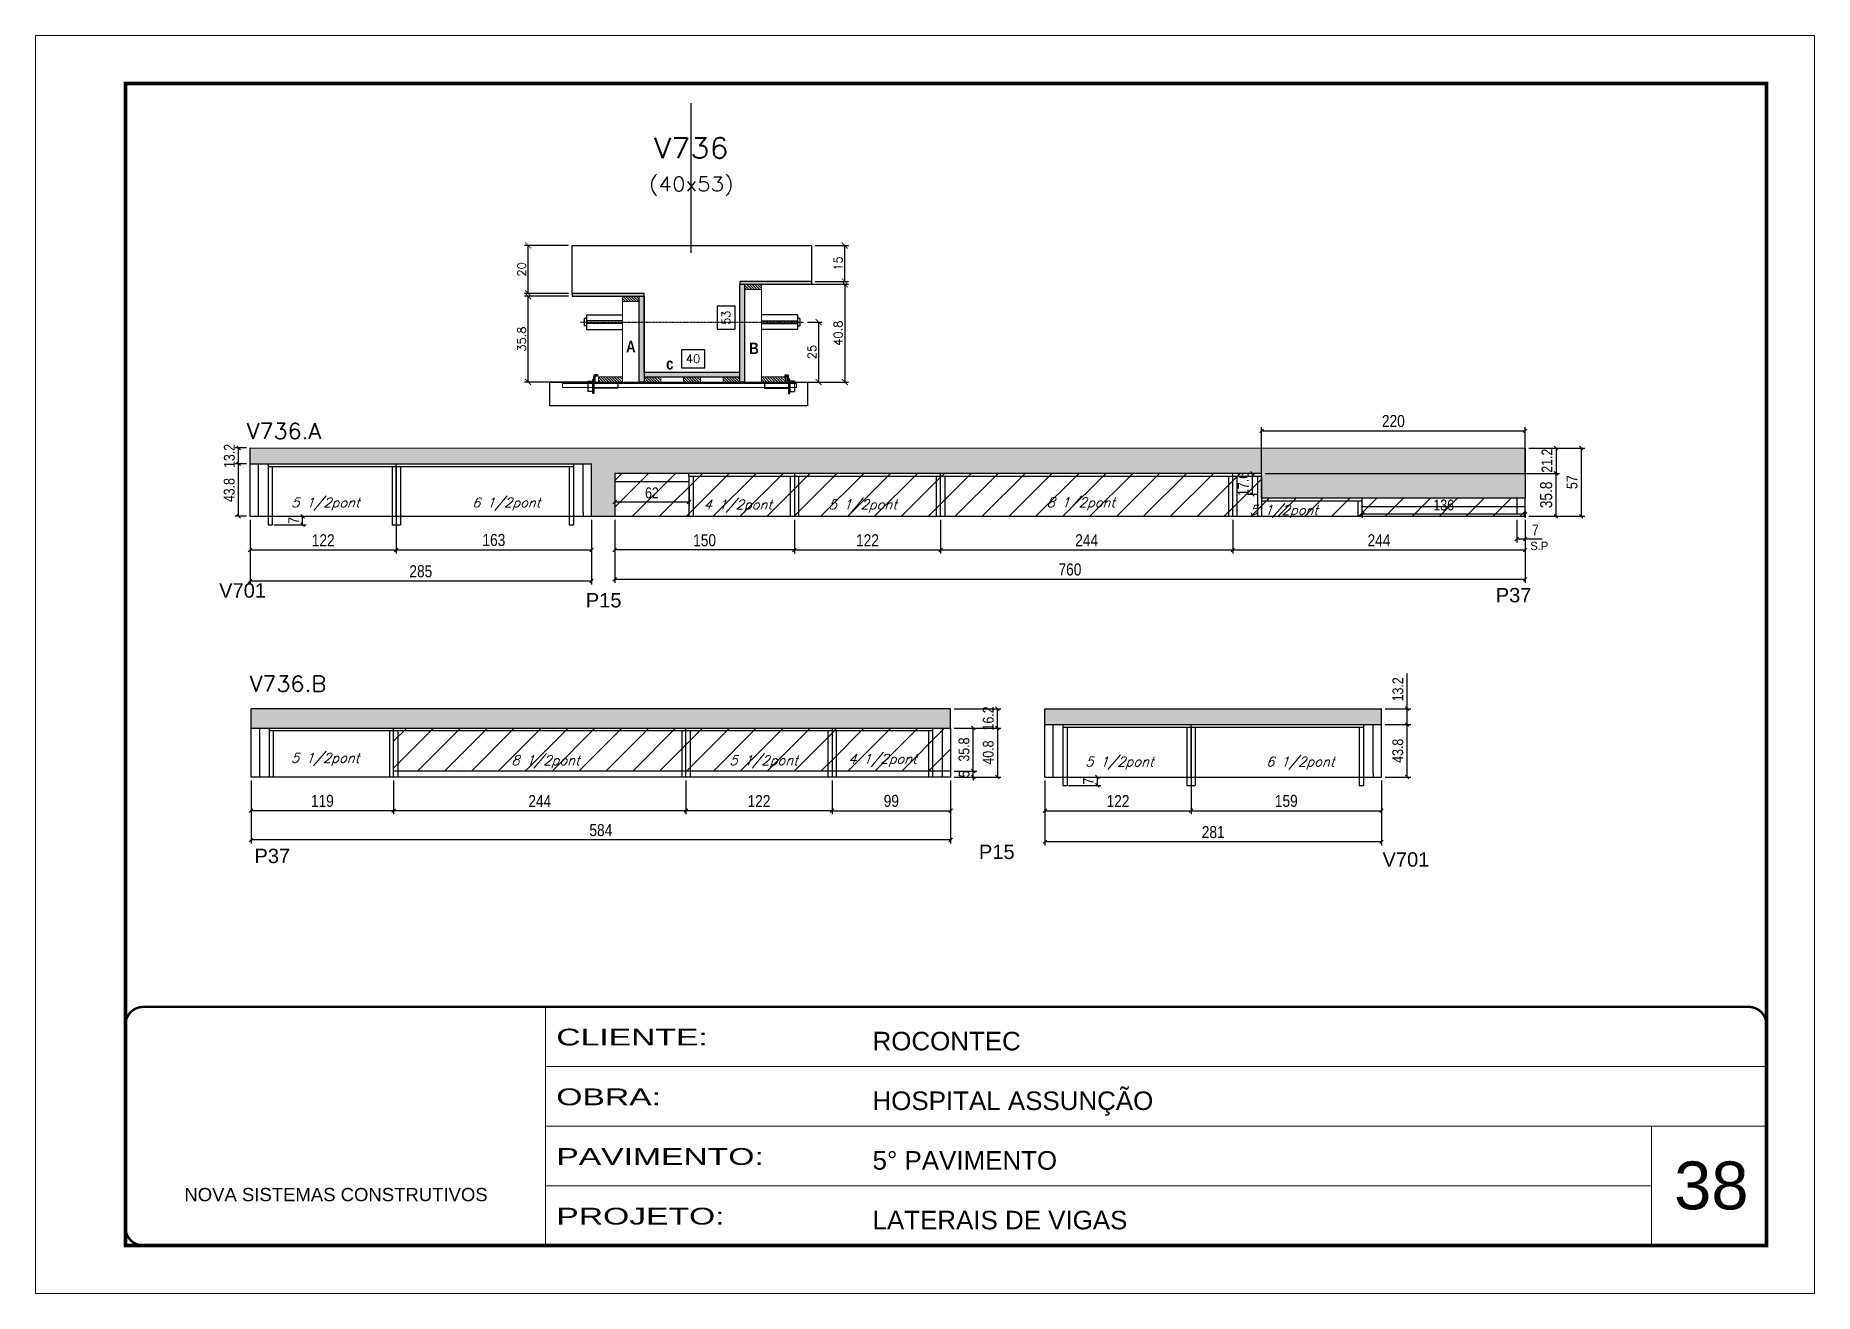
# Model space of a CAD drawing. Extents: x -20960 to -5926, y -2106 to 21915.
# Drawn here: x -10622 to -9137, y 10528 to 11578 of the extents above; entities that cross this region are included whole.
import ezdxf
from ezdxf.enums import TextEntityAlignment as Align

# ---------------------------------------------------------------- set-up
doc = ezdxf.new("R2010")
doc.units = 0
for name, pattern in [('CONTINUO', [0]), ('DASHED', [0.75, 0.5, -0.25]), ('HIDDEN', [0.375, 0.25, -0.125])]:
    doc.linetypes.add(name, pattern=pattern)
for name, color, linetype in [('5', 5, 'Continuous'), ('barrote', 251, 'Continuous'), ('COTA', 241, 'Continuous'), ('Cota Seção (2x)', 4, 'Continuous'), ('detalhes', 4, 'Continuous'), ('Painéis', 200, 'Continuous'), ('presilha', 1, 'Continuous'), ('Reaproveitamento', 251, 'Continuous'), ('SARR_2.2x7', 40, 'Continuous'), ('SARR_3.5x7', 81, 'Continuous'), ('TENSOR', 3, 'Continuous'), ('texto', 7, 'Continuous'), ('Texto de Titulo', 7, 'Continuous'), ('Texto Qtd Sarr', 242, 'Continuous')]:
    doc.layers.add(name, color=color, linetype=linetype)
for name, color, linetype, lineweight in [('CARIMBO', 255, 'Continuous', 9), ('CONCRETO', 251, 'Continuous', 25), ('Folhas', 255, 'Continuous', 9), ('Hachura', 251, 'Continuous', 9), ('Madeira', 126, 'Continuous', 18), ('SARRAFO DE PRESSAO', 251, 'DASHED', 9), ('SCO-___-LAJ', 2, 'Continuous', 0), ('Texto Seção', 7, 'Continuous', 15)]:
    doc.layers.add(name, color=color, linetype=linetype, lineweight=lineweight)
doc.styles.add('ARIAL', font='arial.ttf')
doc.styles.add('COTA TECNICA', font='techl___.ttf', dxfattribs={"height": 10})
doc.styles.add('COTA TECNICA-50', font='techl___.ttf', dxfattribs={"height": 9})
doc.styles.add('REGUA-120', font='ROMANS.shx', dxfattribs={"height": 15})
doc.styles.add('Romans', font='romans.shx')
doc.styles.add('ROMAS860', font='ROMAS860.SHX')
doc.styles.get("Standard").update_dxf_attribs({"font": 'arial.ttf'})
doc.styles.add('TECNICA', font='techb___.ttf', dxfattribs={"height": 10})
doc.styles.add('Tecnologia', font='')
doc.styles.get('Tecnologia').set_extended_font_data('Forgotten Futurist')
doc.dimstyles.new('COTA PAINEL-50', dxfattribs={"dimtxt": 9, "dimasz": 3, "dimexe": 3, "dimexo": 3, "dimgap": 3, "dimtad": 1, "dimdec": 1, "dimzin": 12, "dimdsep": 46, "dimtxsty": 'COTA TECNICA-50', "dimblk1": 'OBLIQUE', "dimblk2": 'OBLIQUE', "dimsah": 1, "dimcen": 0.9, "dimclrd": 4, "dimclre": 4, "dimclrt": 240, "dimadec": 1, "dimazin": 3, "dimtfac": 1, "dimtdec": 1, "dimtmove": 0, "dimatfit": 3, "dimfxl": 1, "dimtolj": 1, "dimtzin": 12, "dimarcsym": 0})
doc.dimstyles.new('Cota Seção (2x)', dxfattribs={"dimtxt": 7, "dimasz": 5, "dimexe": 3, "dimexo": 3, "dimgap": 2, "dimtad": 3, "dimdec": 1, "dimlfac": 0.5, "dimzin": 12, "dimdsep": 46, "dimtxsty": 'Romans', "dimblk": 'ARCHTICK', "dimcen": 0, "dimclrd": 4, "dimclre": 4, "dimclrt": 1, "dimadec": 1, "dimazin": 3, "dimtfac": 1, "dimtdec": 1, "dimtmove": 0, "dimatfit": 3, "dimldrblk": 'OBLIQUE', "dimfxl": 1, "dimtolj": 1, "dimtzin": 12, "dimarcsym": 0})
doc.dimstyles.new('Cota Seção interna', dxfattribs={"dimtxt": 7, "dimasz": 6, "dimexe": 0.18, "dimexo": 2, "dimgap": -4, "dimtad": 3, "dimdec": 1, "dimlfac": 0.5, "dimzin": 12, "dimdsep": 46, "dimtxsty": 'Romans', "dimblk": 'ARCHTICK', "dimcen": 0.09, "dimse1": 1, "dimse2": 1, "dimsd1": 1, "dimsd2": 1, "dimclrd": 180, "dimclre": 5, "dimclrt": 1, "dimadec": 0, "dimazin": 3, "dimtfac": 1, "dimtdec": 1, "dimtofl": 0, "dimtmove": 0, "dimatfit": 3, "dimldrblk": 'ARCHTICK', "dimfxl": 1, "dimtolj": 1, "dimtzin": 0, "dimarcsym": 0})
doc.dimstyles.new('PAINEL', dxfattribs={"dimtxt": 10, "dimasz": 3, "dimexe": 3, "dimexo": 3, "dimgap": 3, "dimtad": 1, "dimdec": 1, "dimzin": 12, "dimdsep": 46, "dimtxsty": 'COTA TECNICA', "dimblk1": 'OBLIQUE', "dimblk2": 'OBLIQUE', "dimsah": 1, "dimcen": 0.9, "dimclrd": 4, "dimclre": 4, "dimclrt": 240, "dimadec": 1, "dimazin": 3, "dimtfac": 1, "dimtdec": 1, "dimtmove": 0, "dimatfit": 3, "dimfxl": 1, "dimtolj": 1, "dimtzin": 12, "dimarcsym": 0})
pattern_1 = [(45, (1719.461, -4594.3), (-11.22532, 11.22532), [])]
pattern_2 = [(45, (1415.878, -4594.3), (-11.22532, 11.22532), [])]

msp = doc.modelspace()

# ---------------------------------------------------------------- texts
at = {"layer": '5', "linetype": 'Continuous'}
for s, rotation, p in [('V701', 359.99996, (-10468.78, 11109.05)), ('P15', 0.00004, (-10162.68, 11100.87)), ('P37', 359.99996, (-9403.07, 11105.12)), ('P15', 359.99996, (-9834.48, 10890.84)), ('P37', 0.00004, (-10439.28, 10887.46)), ('V701', 359.99996, (-9497.57, 10884.46))]:
    msp.add_text(s, height=12, rotation=rotation, dxfattribs=at).set_placement(p)
at = {"layer": 'CARIMBO', "style": 'ARIAL'}
msp.add_text('38', height=40, dxfattribs=at).set_placement((-9254.14, 10598.36))
at = {"layer": 'detalhes', "style": 'TECNICA'}
for s, p in [('A', (-10129.05, 11313.81)), ('B', (-10026.22, 11312.37)), ('c', (-10095.62, 11299.5))]:
    msp.add_text(s, height=9.6, dxfattribs=at).set_placement(p)
at = {"layer": 'texto', "color": 2, "char_height": 8, "attachment_point": 5, "style": 'Romans'}
for s, insert in [('{\\Q19;\\C256;5 1/2pont}', (-10380.03, 11187.12)), ('{\\Q19;\\C256;6 1/2pont}', (-10229.07, 11187.12)), ('{\\Q19;\\C256;4 1/2pont}', (-10035.72, 11185.44)), ('{\\Q19;\\C256;5 1/2pont}', (-9931.48, 11185.55)), ('{\\Q19;\\C256;8 1/2pont}', (-9749.35, 11187.26)), ('{\\Q19;\\C256;5 1/2pont}', (-9579.92, 11180.89)), ('{\\Q19;\\C256;5 1/2pont}', (-10380.22, 10973.91)), ('{\\Q19;\\C256;8 1/2pont}', (-10196.31, 10971.98)), ('{\\Q19;\\C256;5 1/2pont}', (-10014.19, 10971.98)), ('{\\Q19;\\C256;4 1/2pont}', (-9914.91, 10973.13)), ('{\\Q19;\\C256;5 1/2pont}', (-9717.14, 10970.86)), ('{\\Q19;\\C256;6 1/2pont}', (-9566.19, 10970.86))]:
    msp.add_mtext(s, dxfattribs=dict(at, insert=insert))
at = {"layer": 'texto', "color": 4, "insert": (-9366.71, 11152.17), "char_height": 7, "attachment_point": 5, "style": 'ROMAS860'}
msp.add_mtext('S.P', dxfattribs=at)
at = {"layer": 'Texto Seção', "style": 'REGUA-120', "width": 1.05}
for s, p in [('V736.A', (-10445.58, 11241.56)), ('V736.B', (-10443.16, 11030.66))]:
    msp.add_text(s, height=13, dxfattribs=at).set_placement(p)

# ---------------------------------------------------------------- blocks, each defined once
blk = doc.blocks.new('9999999999')
at = {"color": 30, "linetype": 'CONTINUO'}
for p, q in [((98564.6, 34230.2), (98564.6, 34429.4)), ((98564.6, 34379.6), (99584, 34379.6)), ((98564.6, 34329.8), (99488, 34329.8)), ((99584, 34329.8), (99488, 34329.8)), ((99488, 34329.8), (99488, 34230.2)), ((98564.6, 34280), (99488, 34280))]:
    blk.add_line(p, q, dxfattribs=at)
at = {"color": 30, "linetype": 'CONTINUO', "const_width": 2}
blk.add_lwpolyline([(99584, 34230.2), (99584, 34414.4, 0.414214), (99569, 34429.4), (98229, 34429.4, 0.414214), (98214, 34414.4), (98214, 34245.2, 0.414214), (98229, 34230.2), (99584, 34230.2)], format="xyb", dxfattribs=at)
at = {"layer": 'Folhas'}
blk.add_lwpolyline([(98139, 34190.2), (99624, 34190.2), (99624, 35240.2), (98139, 35240.2)], close=True, dxfattribs=at)
at = {"layer": 'Folhas', "color": 30, "const_width": 3}
blk.add_lwpolyline([(98214, 34230.2), (99584, 34230.2), (99584, 35200.2), (98214, 35200.2)], close=True, dxfattribs=at)
at = {"color": 7, "linetype": 'Continuous', "ltscale": 5, "style": 'ARIAL'}
for s, height, p in [('ROCONTEC', 15.48, (98837.7, 34393.1)), ('HOSPITAL ASSUNÇÃO', 15.483, (98837.7, 34343.3)), ('5° PAVIMENTO', 15.483, (98837.7, 34293.5)), ('NOVA SISTEMAS CONSTRUTIVOS', 11.059, (98263.2, 34267.2)), ('LATERAIS DE VIGAS', 15.483, (98837.7, 34243.7))]:
    blk.add_text(s, height=height, dxfattribs=at).set_placement(p)
at = {"layer": 'Folhas', "color": 7, "style": 'Tecnologia', "width": 1.5}
for s, p in [('CLIENTE:', (98573.7, 34397.2)), ('OBRA:', (98573.7, 34347.3)), ('PAVIMENTO:', (98573.7, 34297.5)), ('PROJETO:', (98573.7, 34247.7))]:
    blk.add_text(s, height=14, dxfattribs=at).set_placement(p)
blk = doc.blocks.new('titulo1')
at = {"layer": 'Defpoints', "color": 252, "linetype": 'HIDDEN', "ltscale": 2}
blk.add_line((0, 0), (0, 125), dxfattribs=at)
at = {"layer": 'Defpoints', "style": 'Romans', "oblique": 15}
blk.add_attdef('FOLHA', text='', height=10, dxfattribs=at).set_placement((0, 15.6), align=Align.MIDDLE_CENTER)
at = {"layer": 'Texto Qtd Sarr', "color": 3, "style": 'Romans', "oblique": 15}
for tag, height, p in [('TITULO', 17, (0, 71.4)), ('SEÇÃO', 12, (0, 41.5))]:
    blk.add_attdef(tag, text='', height=height, dxfattribs=at).set_placement(p, align=Align.MIDDLE_CENTER)
blk = doc.blocks.new('_ArchTick')
at = {"color": 0, "linetype": 'ByBlock', "const_width": 0.15}
blk.add_lwpolyline([(-0.5, -0.5), (0.5, 0.5)], dxfattribs=at)
blk = doc.blocks.new('*D1264')
at = {"layer": 'COTA', "color": 4, "lineweight": -2, "transparency": 16777216}
for p, q in [((-10177.1, 11360.6), (-10213.8, 11360.6)), ((-10210.8, 11289), (-10210.8, 11360.6)), ((-10159.5, 11289), (-10213.8, 11289))]:
    blk.add_line(p, q, dxfattribs=at)
at = {"layer": 'Defpoints', "color": 0, "transparency": 16777216}
for p in [(-10210.8, 11360.6), (-10174.1, 11360.6), (-10156.5, 11289)]:
    blk.add_point(p, dxfattribs=at)
at = {"layer": 'COTA', "color": 4, "lineweight": -2, "transparency": 16777216, "xscale": 5, "yscale": 5, "zscale": 5}
for p, rotation in [((-10210.8, 11360.6), 90), ((-10210.8, 11289), 270)]:
    blk.add_blockref('_ArchTick', p, dxfattribs=dict(at, rotation=rotation))
at = {"layer": 'COTA', "color": 1, "transparency": 16777216, "insert": (-10216.3, 11324.8), "char_height": 7, "attachment_point": 5, "rotation": 90, "style": 'Romans'}
blk.add_mtext('\\A1;35.8', dxfattribs=at)
blk = doc.blocks.new('_Oblique')
at = {"color": 0, "linetype": 'ByBlock', "lineweight": -2}
blk.add_line((-0.5, -0.5), (0.5, 0.5), dxfattribs=at)
blk = doc.blocks.new('*D1265')
at = {"layer": 'COTA', "color": 4, "lineweight": -2, "transparency": 16777216}
for p, q in [((-10177.1, 11403), (-10213.8, 11403)), ((-10210.8, 11363), (-10210.8, 11403)), ((-10177.1, 11363), (-10213.8, 11363))]:
    blk.add_line(p, q, dxfattribs=at)
at = {"layer": 'Defpoints', "color": 0, "transparency": 16777216}
for p in [(-10210.8, 11403), (-10174.1, 11403), (-10174.1, 11363)]:
    blk.add_point(p, dxfattribs=at)
at = {"layer": 'COTA', "color": 4, "lineweight": -2, "transparency": 16777216, "xscale": 5, "yscale": 5, "zscale": 5}
for p, rotation in [((-10210.8, 11403), 90), ((-10210.8, 11363), 270)]:
    blk.add_blockref('_ArchTick', p, dxfattribs=dict(at, rotation=rotation))
at = {"layer": 'COTA', "color": 1, "transparency": 16777216, "insert": (-10216.3, 11383), "char_height": 7, "attachment_point": 5, "rotation": 90, "style": 'Romans'}
blk.add_mtext('\\A1;20', dxfattribs=at)
blk = doc.blocks.new('*D1266')
at = {"layer": 'Cota Seção (2x)', "color": 180, "lineweight": -2, "transparency": 16777216}
for p, q in [((-10038.1, 11352.3), (-10053.1, 11352.3)), ((-10053.1, 11352.3), (-10053.1, 11333)), ((-10038.1, 11333), (-10038.1, 11352.3)), ((-10053.1, 11333), (-10038.1, 11333))]:
    blk.add_line(p, q, dxfattribs=at)
at = {"layer": 'Defpoints', "color": 0, "transparency": 16777216}
for p in [(-10114.1, 11403), (-10034.1, 11403), (-10114.1, 11297)]:
    blk.add_point(p, dxfattribs=at)
at = {"layer": 'Cota Seção (2x)', "color": 1, "transparency": 16777216, "insert": (-10045.6, 11342.6), "char_height": 7, "attachment_point": 5, "rotation": 90, "style": 'Romans'}
blk.add_mtext('\\A1;53', dxfattribs=at)
blk = doc.blocks.new('PRESILHA METÁLICA 1')
at = {"layer": 'presilha'}
for p, q in [((0, 13), (6, 13)), ((0, 13), (0, 0)), ((6, 0), (0, 0)), ((6, 15.5), (7.5, 15.5)), ((6, -2.5), (6, 15.5)), ((6, 13), (6, 0)), ((7.5, 10.6), (7.5, 19.9)), ((7.5, 15.5), (7.5, -2.5)), ((37.5, 4.1), (7.5, 4.1)), ((12, 21), (8.6, 21)), ((9, 11.6), (9, 18.9)), ((12, 19.5), (9.6, 19.5)), ((37.5, 11), (9.6, 11)), ((12, 21), (12, 19.5)), ((37.5, 11), (37.5, 4.1)), ((7.5, -2.5), (6, -2.5))]:
    blk.add_line(p, q, dxfattribs=at)
for centre, radius, start, end in [((8.6, 19.9), 1.14, 90, 180), ((9.6, 18.9), 0.57, 90, 180), ((9.6, 11.6), 0.57, 180, 270)]:
    blk.add_arc(centre, radius, start, end, dxfattribs=at)
blk = doc.blocks.new('*D1267')
at = {"layer": 'Cota Seção (2x)', "color": 180, "lineweight": -2, "transparency": 16777216}
for p, q in [((-10063.4, 11316), (-10082.7, 11316)), ((-10082.7, 11316), (-10082.7, 11301)), ((-10063.4, 11301), (-10063.4, 11316)), ((-10082.7, 11301), (-10063.4, 11301))]:
    blk.add_line(p, q, dxfattribs=at)
at = {"layer": 'Defpoints', "color": 0, "transparency": 16777216}
for p in [(-10114.1, 11297), (-10114.1, 11289), (-10034.1, 11289)]:
    blk.add_point(p, dxfattribs=at)
at = {"layer": 'Cota Seção (2x)', "color": 1, "transparency": 16777216, "insert": (-10073.1, 11308.5), "char_height": 7, "attachment_point": 5, "style": 'Romans'}
blk.add_mtext('\\A1;40', dxfattribs=at)
blk = doc.blocks.new('*D1268')
at = {"layer": 'COTA', "color": 4, "lineweight": -2, "transparency": 16777216}
for p, q in [((-10013.1, 11370.6), (-9943.5, 11370.6)), ((-9946.5, 11370.6), (-9946.5, 11289)), ((-10013.1, 11289), (-9943.5, 11289))]:
    blk.add_line(p, q, dxfattribs=at)
at = {"layer": 'Defpoints', "color": 0, "transparency": 16777216}
for p in [(-10016.1, 11370.6), (-10016.1, 11289), (-9946.5, 11289)]:
    blk.add_point(p, dxfattribs=at)
at = {"layer": 'COTA', "color": 4, "lineweight": -2, "transparency": 16777216, "xscale": 5, "yscale": 5, "zscale": 5}
for p, rotation in [((-9946.5, 11370.6), 90), ((-9946.5, 11289), 270)]:
    blk.add_blockref('_ArchTick', p, dxfattribs=dict(at, rotation=rotation))
at = {"layer": 'COTA', "color": 1, "transparency": 16777216, "insert": (-9952, 11329.8), "char_height": 7, "attachment_point": 5, "rotation": 90, "style": 'Romans'}
blk.add_mtext('\\A1;40.8', dxfattribs=at)
blk = doc.blocks.new('*D1275')
at = {"layer": 'COTA', "color": 4, "lineweight": -2, "transparency": 16777216}
for p, q in [((-9971.1, 11403), (-9943.5, 11403)), ((-9946.5, 11373), (-9946.5, 11403)), ((-9971.1, 11373), (-9943.5, 11373))]:
    blk.add_line(p, q, dxfattribs=at)
at = {"layer": 'Defpoints', "color": 0, "transparency": 16777216}
for p in [(-9974.1, 11403), (-9946.5, 11403), (-9974.1, 11373)]:
    blk.add_point(p, dxfattribs=at)
at = {"layer": 'COTA', "color": 4, "lineweight": -2, "transparency": 16777216, "xscale": 5, "yscale": 5, "zscale": 5}
for p, rotation in [((-9946.5, 11403), 90), ((-9946.5, 11373), 270)]:
    blk.add_blockref('_ArchTick', p, dxfattribs=dict(at, rotation=rotation))
at = {"layer": 'COTA', "color": 1, "transparency": 16777216, "insert": (-9952, 11388), "char_height": 7, "attachment_point": 5, "rotation": 90, "style": 'Romans'}
blk.add_mtext('\\A1;15', dxfattribs=at)
blk = doc.blocks.new('*D1271')
at = {"layer": 'COTA', "color": 4, "lineweight": -2, "transparency": 16777216}
for p, q in [((-9977.7, 11339), (-9965.3, 11339)), ((-9968.3, 11339), (-9968.3, 11289)), ((-9977.7, 11289), (-9965.3, 11289))]:
    blk.add_line(p, q, dxfattribs=at)
at = {"layer": 'Defpoints', "color": 0, "transparency": 16777216}
for p in [(-9980.7, 11339), (-9980.7, 11289), (-9968.3, 11289)]:
    blk.add_point(p, dxfattribs=at)
at = {"layer": 'COTA', "color": 4, "lineweight": -2, "transparency": 16777216, "xscale": 5, "yscale": 5, "zscale": 5}
for p, rotation in [((-9968.3, 11339), 90), ((-9968.3, 11289), 270)]:
    blk.add_blockref('_ArchTick', p, dxfattribs=dict(at, rotation=rotation))
at = {"layer": 'COTA', "color": 1, "transparency": 16777216, "insert": (-9973.8, 11314), "char_height": 7, "attachment_point": 5, "rotation": 90, "style": 'Romans'}
blk.add_mtext('\\A1;25', dxfattribs=at)
blk = doc.blocks.new('*D1288')
at = {"layer": 'COTA', "color": 4, "linetype": 'ByBlock', "lineweight": -2, "transparency": 16777216}
for p, q in [((-9595.5, 11212.7), (-9349.7, 11212.7)), ((-9352.7, 11176.9), (-9352.7, 11212.7)), ((-9375.5, 11176.9), (-9349.7, 11176.9))]:
    blk.add_line(p, q, dxfattribs=at)
at = {"layer": 'Defpoints', "color": 0, "linetype": 'ByBlock', "transparency": 16777216}
for p in [(-9598.5, 11212.7), (-9352.7, 11212.7), (-9378.5, 11176.9)]:
    blk.add_point(p, dxfattribs=at)
at = {"layer": 'COTA', "color": 4, "linetype": 'ByBlock', "lineweight": -2, "transparency": 16777216, "xscale": 3, "yscale": 3, "zscale": 3}
for p, rotation in [((-9352.7, 11212.7), 90), ((-9352.7, 11176.9), 270)]:
    blk.add_blockref('_Oblique', p, dxfattribs=dict(at, rotation=rotation))
at = {"layer": 'COTA', "color": 240, "linetype": 'ByBlock', "transparency": 16777216, "insert": (-9360.9, 11194.8), "char_height": 10, "attachment_point": 5, "rotation": 90, "style": 'COTA TECNICA'}
blk.add_mtext('\\A1;35.8', dxfattribs=at)
blk = doc.blocks.new('*D1289')
at = {"layer": 'COTA', "color": 4, "linetype": 'ByBlock', "lineweight": -2, "transparency": 16777216}
for p, q in [((-10138.5, 11173.9), (-10138.5, 11145.8)), ((-9988.5, 11173.9), (-9988.5, 11145.8)), ((-9988.5, 11148.8), (-10138.5, 11148.8))]:
    blk.add_line(p, q, dxfattribs=at)
at = {"layer": 'Defpoints', "color": 0, "linetype": 'ByBlock', "transparency": 16777216}
for p in [(-10138.5, 11176.9), (-9988.5, 11176.9), (-10138.5, 11148.8)]:
    blk.add_point(p, dxfattribs=at)
at = {"layer": 'COTA', "color": 4, "linetype": 'ByBlock', "lineweight": -2, "transparency": 16777216, "xscale": 3, "yscale": 3, "zscale": 3, "rotation": 180}
blk.add_blockref('_Oblique', (-10138.5, 11148.8), dxfattribs=at)
at = {"layer": 'COTA', "color": 4, "linetype": 'ByBlock', "lineweight": -2, "transparency": 16777216, "xscale": 3, "yscale": 3, "zscale": 3}
blk.add_blockref('_Oblique', (-9988.5, 11148.8), dxfattribs=at)
at = {"layer": 'COTA', "color": 240, "linetype": 'ByBlock', "transparency": 16777216, "insert": (-10063.5, 11156.9), "char_height": 10, "attachment_point": 5, "style": 'COTA TECNICA'}
blk.add_mtext('\\A1;150', dxfattribs=at)
blk = doc.blocks.new('*D1290')
at = {"layer": 'COTA', "color": 4, "linetype": 'ByBlock', "lineweight": -2, "transparency": 16777216}
for p, q in [((-9988.5, 11173.9), (-9988.5, 11145.8)), ((-9866.5, 11173.9), (-9866.5, 11145.8)), ((-9988.5, 11148.8), (-9866.5, 11148.8))]:
    blk.add_line(p, q, dxfattribs=at)
at = {"layer": 'Defpoints', "color": 0, "linetype": 'ByBlock', "transparency": 16777216}
for p in [(-9988.5, 11176.9), (-9866.5, 11176.9), (-9866.5, 11148.8)]:
    blk.add_point(p, dxfattribs=at)
at = {"layer": 'COTA', "color": 4, "linetype": 'ByBlock', "lineweight": -2, "transparency": 16777216, "xscale": 3, "yscale": 3, "zscale": 3, "rotation": 180}
blk.add_blockref('_Oblique', (-9988.5, 11148.8), dxfattribs=at)
at = {"layer": 'COTA', "color": 4, "linetype": 'ByBlock', "lineweight": -2, "transparency": 16777216, "xscale": 3, "yscale": 3, "zscale": 3}
blk.add_blockref('_Oblique', (-9866.5, 11148.8), dxfattribs=at)
at = {"layer": 'COTA', "color": 240, "linetype": 'ByBlock', "transparency": 16777216, "insert": (-9927.5, 11156.9), "char_height": 10, "attachment_point": 5, "style": 'COTA TECNICA'}
blk.add_mtext('\\A1;122', dxfattribs=at)
blk = doc.blocks.new('*D1291')
at = {"layer": 'COTA', "color": 4, "linetype": 'ByBlock', "lineweight": -2, "transparency": 16777216}
for p, q in [((-9866.5, 11173.9), (-9866.5, 11145.8)), ((-9622.5, 11173.9), (-9622.5, 11145.8)), ((-9866.5, 11148.8), (-9622.5, 11148.8))]:
    blk.add_line(p, q, dxfattribs=at)
at = {"layer": 'Defpoints', "color": 0, "linetype": 'ByBlock', "transparency": 16777216}
for p in [(-9866.5, 11176.9), (-9622.5, 11176.9), (-9622.5, 11148.8)]:
    blk.add_point(p, dxfattribs=at)
at = {"layer": 'COTA', "color": 4, "linetype": 'ByBlock', "lineweight": -2, "transparency": 16777216, "xscale": 3, "yscale": 3, "zscale": 3, "rotation": 180}
blk.add_blockref('_Oblique', (-9866.5, 11148.8), dxfattribs=at)
at = {"layer": 'COTA', "color": 4, "linetype": 'ByBlock', "lineweight": -2, "transparency": 16777216, "xscale": 3, "yscale": 3, "zscale": 3}
blk.add_blockref('_Oblique', (-9622.5, 11148.8), dxfattribs=at)
at = {"layer": 'COTA', "color": 240, "linetype": 'ByBlock', "transparency": 16777216, "insert": (-9744.5, 11156.9), "char_height": 10, "attachment_point": 5, "style": 'COTA TECNICA'}
blk.add_mtext('\\A1;244', dxfattribs=at)
blk = doc.blocks.new('*D1292')
at = {"layer": 'COTA', "color": 4, "linetype": 'ByBlock', "lineweight": -2, "transparency": 16777216}
for p, q in [((-10138.5, 11173.9), (-10138.5, 11121.4)), ((-9378.5, 11173.9), (-9378.5, 11121.4)), ((-10138.5, 11124.4), (-9378.5, 11124.4))]:
    blk.add_line(p, q, dxfattribs=at)
at = {"layer": 'Defpoints', "color": 0, "linetype": 'ByBlock', "transparency": 16777216}
for p in [(-10138.5, 11176.9), (-9378.5, 11176.9), (-9378.5, 11124.4)]:
    blk.add_point(p, dxfattribs=at)
at = {"layer": 'COTA', "color": 4, "linetype": 'ByBlock', "lineweight": -2, "transparency": 16777216, "xscale": 3, "yscale": 3, "zscale": 3, "rotation": 180}
blk.add_blockref('_Oblique', (-10138.5, 11124.4), dxfattribs=at)
at = {"layer": 'COTA', "color": 4, "linetype": 'ByBlock', "lineweight": -2, "transparency": 16777216, "xscale": 3, "yscale": 3, "zscale": 3}
blk.add_blockref('_Oblique', (-9378.5, 11124.4), dxfattribs=at)
at = {"layer": 'COTA', "color": 240, "linetype": 'ByBlock', "transparency": 16777216, "insert": (-9758.5, 11132.5), "char_height": 10, "attachment_point": 5, "style": 'COTA TECNICA'}
blk.add_mtext('\\A1;760', dxfattribs=at)
blk = doc.blocks.new('*D1293')
at = {"layer": 'COTA', "color": 4, "linetype": 'ByBlock', "lineweight": -2, "transparency": 16777216}
for p, q in [((-9375.5, 11233.9), (-9349.7, 11233.9)), ((-9352.7, 11233.9), (-9352.7, 11212.7)), ((-9595.5, 11212.7), (-9349.7, 11212.7))]:
    blk.add_line(p, q, dxfattribs=at)
at = {"layer": 'Defpoints', "color": 0, "linetype": 'ByBlock', "transparency": 16777216}
for p in [(-9378.5, 11233.9), (-9598.5, 11212.7), (-9352.7, 11212.7)]:
    blk.add_point(p, dxfattribs=at)
at = {"layer": 'COTA', "color": 4, "linetype": 'ByBlock', "lineweight": -2, "transparency": 16777216, "xscale": 3, "yscale": 3, "zscale": 3}
for p, rotation in [((-9352.7, 11233.9), 90), ((-9352.7, 11212.7), 270)]:
    blk.add_blockref('_Oblique', p, dxfattribs=dict(at, rotation=rotation))
at = {"layer": 'COTA', "color": 240, "linetype": 'ByBlock', "transparency": 16777216, "insert": (-9360.3, 11223.3), "char_height": 9, "attachment_point": 5, "rotation": 90, "style": 'COTA TECNICA-50'}
blk.add_mtext('\\A1;21.2', dxfattribs=at)
blk = doc.blocks.new('*D1272')
at = {"layer": 'COTA', "color": 4, "linetype": 'ByBlock', "lineweight": -2, "transparency": 16777216}
for p, q in [((-9375.5, 11233.9), (-9328.7, 11233.9)), ((-9331.7, 11233.9), (-9331.7, 11176.9)), ((-9375.5, 11176.9), (-9328.7, 11176.9))]:
    blk.add_line(p, q, dxfattribs=at)
at = {"layer": 'Defpoints', "color": 0, "linetype": 'ByBlock', "transparency": 16777216}
for p in [(-9378.5, 11233.9), (-9378.5, 11176.9), (-9331.7, 11176.9)]:
    blk.add_point(p, dxfattribs=at)
at = {"layer": 'COTA', "color": 4, "linetype": 'ByBlock', "lineweight": -2, "transparency": 16777216, "xscale": 3, "yscale": 3, "zscale": 3}
for p, rotation in [((-9331.7, 11233.9), 90), ((-9331.7, 11176.9), 270)]:
    blk.add_blockref('_Oblique', p, dxfattribs=dict(at, rotation=rotation))
at = {"layer": 'COTA', "color": 240, "linetype": 'ByBlock', "transparency": 16777216, "insert": (-9339.3, 11205.4), "char_height": 9, "attachment_point": 5, "rotation": 90, "style": 'COTA TECNICA-50'}
blk.add_mtext('\\A1;57', dxfattribs=at)
blk = doc.blocks.new('*D1294')
at = {"layer": 'COTA', "color": 4, "lineweight": -2, "ltscale": 25, "transparency": 16777216}
for p, q in [((-9622.5, 11173.9), (-9622.5, 11145.8)), ((-9378.5, 11173.9), (-9378.5, 11145.8)), ((-9622.5, 11148.8), (-9378.5, 11148.8))]:
    blk.add_line(p, q, dxfattribs=at)
at = {"layer": 'Defpoints', "color": 0, "ltscale": 25, "transparency": 16777216}
for p in [(-9622.5, 11176.9), (-9378.5, 11176.9), (-9378.5, 11148.8)]:
    blk.add_point(p, dxfattribs=at)
at = {"layer": 'COTA', "color": 4, "lineweight": -2, "ltscale": 25, "transparency": 16777216, "xscale": 3, "yscale": 3, "zscale": 3, "rotation": 180}
blk.add_blockref('_Oblique', (-9622.5, 11148.8), dxfattribs=at)
at = {"layer": 'COTA', "color": 4, "lineweight": -2, "ltscale": 25, "transparency": 16777216, "xscale": 3, "yscale": 3, "zscale": 3}
blk.add_blockref('_Oblique', (-9378.5, 11148.8), dxfattribs=at)
at = {"layer": 'COTA', "color": 240, "ltscale": 25, "transparency": 16777216, "insert": (-9500.5, 11156.9), "char_height": 10, "attachment_point": 5, "style": 'COTA TECNICA'}
blk.add_mtext('\\A1;244', dxfattribs=at)
blk = doc.blocks.new('*D1295')
at = {"layer": 'COTA', "color": 4, "lineweight": -2, "ltscale": 25, "transparency": 16777216}
for p, q in [((-9598.5, 11213.5), (-9598.5, 11251.3)), ((-9598.5, 11248.3), (-9378.5, 11248.3)), ((-9378.5, 11213.5), (-9378.5, 11251.3))]:
    blk.add_line(p, q, dxfattribs=at)
at = {"layer": 'Defpoints', "color": 0, "ltscale": 25, "transparency": 16777216}
for p in [(-9378.5, 11248.3), (-9598.5, 11210.5), (-9378.5, 11210.5)]:
    blk.add_point(p, dxfattribs=at)
at = {"layer": 'COTA', "color": 4, "lineweight": -2, "ltscale": 25, "transparency": 16777216, "xscale": 3, "yscale": 3, "zscale": 3, "rotation": 180}
blk.add_blockref('_Oblique', (-9598.5, 11248.3), dxfattribs=at)
at = {"layer": 'COTA', "color": 4, "lineweight": -2, "ltscale": 25, "transparency": 16777216, "xscale": 3, "yscale": 3, "zscale": 3}
blk.add_blockref('_Oblique', (-9378.5, 11248.3), dxfattribs=at)
at = {"layer": 'COTA', "color": 240, "ltscale": 25, "transparency": 16777216, "insert": (-9488.5, 11256.4), "char_height": 10, "attachment_point": 5, "style": 'COTA TECNICA'}
blk.add_mtext('\\A1;220', dxfattribs=at)
blk = doc.blocks.new('*D1296')
at = {"layer": 'COTA', "color": 4, "lineweight": -2, "transparency": 16777216}
for p, q in [((-10138.5, 11202.7), (-10138.5, 11185.9)), ((-10076.5, 11202.7), (-10076.5, 11185.9)), ((-10138.5, 11188.9), (-10076.5, 11188.9))]:
    blk.add_line(p, q, dxfattribs=at)
at = {"layer": 'Defpoints', "color": 0, "transparency": 16777216}
for p in [(-10138.5, 11205.7), (-10076.5, 11205.7), (-10076.5, 11188.9)]:
    blk.add_point(p, dxfattribs=at)
at = {"layer": 'COTA', "color": 4, "lineweight": -2, "transparency": 16777216, "xscale": 3, "yscale": 3, "zscale": 3, "rotation": 180}
blk.add_blockref('_Oblique', (-10138.5, 11188.9), dxfattribs=at)
at = {"layer": 'COTA', "color": 4, "lineweight": -2, "transparency": 16777216, "xscale": 3, "yscale": 3, "zscale": 3}
blk.add_blockref('_Oblique', (-10076.5, 11188.9), dxfattribs=at)
at = {"layer": 'COTA', "color": 240, "transparency": 16777216, "insert": (-10107.5, 11196.5), "char_height": 9, "attachment_point": 5, "style": 'COTA TECNICA-50'}
blk.add_mtext('\\A1;62', dxfattribs=at)
blk = doc.blocks.new('*D1297')
at = {"layer": 'COTA', "color": 4, "lineweight": -2, "transparency": 16777216}
for p, q in [((-9385.5, 11173.9), (-9385.5, 11155)), ((-9378.5, 11173.9), (-9378.5, 11155)), ((-9385.5, 11158), (-9378.5, 11158)), ((-9378.5, 11158), (-9364.4, 11158))]:
    blk.add_line(p, q, dxfattribs=at)
at = {"layer": 'Defpoints', "color": 0, "transparency": 16777216}
for p in [(-9385.5, 11176.9), (-9378.5, 11176.9), (-9378.5, 11158)]:
    blk.add_point(p, dxfattribs=at)
at = {"layer": 'COTA', "color": 4, "lineweight": -2, "transparency": 16777216, "xscale": 3, "yscale": 3, "zscale": 3, "rotation": 180}
blk.add_blockref('_Oblique', (-9385.5, 11158), dxfattribs=at)
at = {"layer": 'COTA', "color": 4, "lineweight": -2, "transparency": 16777216, "xscale": 3, "yscale": 3, "zscale": 3}
blk.add_blockref('_Oblique', (-9378.5, 11158), dxfattribs=at)
at = {"layer": 'COTA', "color": 240, "transparency": 16777216, "insert": (-9370, 11165.5), "char_height": 9, "attachment_point": 5, "style": 'COTA TECNICA-50'}
blk.add_mtext('\\A1;7', dxfattribs=at)
blk = doc.blocks.new('*D1298')
at = {"layer": 'COTA', "color": 4, "lineweight": -2, "transparency": 16777216}
for p, q in [((-9514.5, 11181.9), (-9514.5, 11175.6)), ((-9378.5, 11178.6), (-9514.5, 11178.6)), ((-9378.5, 11181.9), (-9378.5, 11175.6))]:
    blk.add_line(p, q, dxfattribs=at)
at = {"layer": 'Defpoints', "color": 0, "transparency": 16777216}
for p in [(-9514.5, 11184.9), (-9378.5, 11184.9), (-9514.5, 11178.6)]:
    blk.add_point(p, dxfattribs=at)
at = {"layer": 'COTA', "color": 4, "lineweight": -2, "transparency": 16777216, "xscale": 3, "yscale": 3, "zscale": 3, "rotation": 180}
blk.add_blockref('_Oblique', (-9514.5, 11178.6), dxfattribs=at)
at = {"layer": 'COTA', "color": 4, "lineweight": -2, "transparency": 16777216, "xscale": 3, "yscale": 3, "zscale": 3}
blk.add_blockref('_Oblique', (-9378.5, 11178.6), dxfattribs=at)
at = {"layer": 'COTA', "color": 240, "transparency": 16777216, "insert": (-9446.5, 11186.3), "char_height": 9, "attachment_point": 5, "style": 'COTA TECNICA-50'}
blk.add_mtext('\\A1;136', dxfattribs=at)
blk = doc.blocks.new('*D1299')
at = {"layer": 'COTA', "color": 4, "lineweight": -2, "transparency": 16777216}
for p, q in [((-9601.5, 11212.7), (-9609.2, 11212.7)), ((-9606.2, 11195.1), (-9606.2, 11212.7)), ((-9601.5, 11195.1), (-9609.2, 11195.1))]:
    blk.add_line(p, q, dxfattribs=at)
at = {"layer": 'Defpoints', "color": 0, "transparency": 16777216}
for p in [(-9606.2, 11212.7), (-9598.5, 11212.7), (-9598.5, 11195.1)]:
    blk.add_point(p, dxfattribs=at)
at = {"layer": 'COTA', "color": 4, "lineweight": -2, "transparency": 16777216, "xscale": 3, "yscale": 3, "zscale": 3}
for p, rotation in [((-9606.2, 11212.7), 90), ((-9606.2, 11195.1), 270)]:
    blk.add_blockref('_Oblique', p, dxfattribs=dict(at, rotation=rotation))
at = {"layer": 'COTA', "color": 240, "transparency": 16777216, "insert": (-9613.8, 11203.9), "char_height": 9, "attachment_point": 5, "rotation": 90, "style": 'COTA TECNICA-50'}
blk.add_mtext('\\A1;17.6', dxfattribs=at)
blk = doc.blocks.new('*D1300')
at = {"layer": 'COTA', "color": 4, "lineweight": -2, "ltscale": 25, "transparency": 16777216}
for p, q in [((-10442.9, 11173.9), (-10442.9, 11119.9)), ((-10157.9, 11173.9), (-10157.9, 11119.9)), ((-10157.9, 11122.9), (-10442.9, 11122.9))]:
    blk.add_line(p, q, dxfattribs=at)
at = {"layer": 'Defpoints', "color": 0, "ltscale": 25, "transparency": 16777216}
for p in [(-10442.9, 11176.9), (-10157.9, 11176.9), (-10442.9, 11122.9)]:
    blk.add_point(p, dxfattribs=at)
at = {"layer": 'COTA', "color": 4, "lineweight": -2, "ltscale": 25, "transparency": 16777216, "xscale": 3, "yscale": 3, "zscale": 3, "rotation": 180}
blk.add_blockref('_Oblique', (-10442.9, 11122.9), dxfattribs=at)
at = {"layer": 'COTA', "color": 4, "lineweight": -2, "ltscale": 25, "transparency": 16777216, "xscale": 3, "yscale": 3, "zscale": 3}
blk.add_blockref('_Oblique', (-10157.9, 11122.9), dxfattribs=at)
at = {"layer": 'COTA', "color": 240, "ltscale": 25, "transparency": 16777216, "insert": (-10300.4, 11131), "char_height": 10, "attachment_point": 5, "style": 'COTA TECNICA'}
blk.add_mtext('\\A1;285', dxfattribs=at)
blk = doc.blocks.new('*D1273')
at = {"layer": 'COTA', "color": 4, "lineweight": -2, "ltscale": 25, "transparency": 16777216}
for p, q in [((-10320.9, 11173.9), (-10320.9, 11145.9)), ((-10442.9, 11148.9), (-10320.9, 11148.9)), ((-10442.9, 11146.9), (-10442.9, 11145.9))]:
    blk.add_line(p, q, dxfattribs=at)
at = {"layer": 'Defpoints', "color": 0, "ltscale": 25, "transparency": 16777216}
for p in [(-10320.9, 11176.9), (-10442.9, 11149.9), (-10320.9, 11148.9)]:
    blk.add_point(p, dxfattribs=at)
at = {"layer": 'COTA', "color": 4, "lineweight": -2, "ltscale": 25, "transparency": 16777216, "xscale": 3, "yscale": 3, "zscale": 3, "rotation": 180}
blk.add_blockref('_Oblique', (-10442.9, 11148.9), dxfattribs=at)
at = {"layer": 'COTA', "color": 4, "lineweight": -2, "ltscale": 25, "transparency": 16777216, "xscale": 3, "yscale": 3, "zscale": 3}
blk.add_blockref('_Oblique', (-10320.9, 11148.9), dxfattribs=at)
at = {"layer": 'COTA', "color": 240, "ltscale": 25, "transparency": 16777216, "insert": (-10381.9, 11156.9), "char_height": 10, "attachment_point": 5, "style": 'COTA TECNICA'}
blk.add_mtext('\\A1;122', dxfattribs=at)
blk = doc.blocks.new('*D1274')
at = {"layer": 'COTA', "color": 4, "lineweight": -2, "ltscale": 25, "transparency": 16777216}
for p, q in [((-10320.9, 11173.9), (-10320.9, 11145.9)), ((-10157.9, 11173.9), (-10157.9, 11145.9)), ((-10320.9, 11148.9), (-10157.9, 11148.9))]:
    blk.add_line(p, q, dxfattribs=at)
at = {"layer": 'Defpoints', "color": 0, "ltscale": 25, "transparency": 16777216}
for p in [(-10320.9, 11176.9), (-10157.9, 11176.9), (-10157.9, 11148.9)]:
    blk.add_point(p, dxfattribs=at)
at = {"layer": 'COTA', "color": 4, "lineweight": -2, "ltscale": 25, "transparency": 16777216, "xscale": 3, "yscale": 3, "zscale": 3, "rotation": 180}
blk.add_blockref('_Oblique', (-10320.9, 11148.9), dxfattribs=at)
at = {"layer": 'COTA', "color": 4, "lineweight": -2, "ltscale": 25, "transparency": 16777216, "xscale": 3, "yscale": 3, "zscale": 3}
blk.add_blockref('_Oblique', (-10157.9, 11148.9), dxfattribs=at)
at = {"layer": 'COTA', "color": 240, "ltscale": 25, "transparency": 16777216, "insert": (-10239.4, 11157.1), "char_height": 10, "attachment_point": 5, "style": 'COTA TECNICA'}
blk.add_mtext('\\A1;163', dxfattribs=at)
blk = doc.blocks.new('*D1276')
at = {"layer": 'COTA', "color": 4, "lineweight": -2, "transparency": 16777216}
for p, q in [((-10423.2, 11176.9), (-10396.1, 11176.9)), ((-10423.2, 11169.9), (-10396.1, 11169.9)), ((-10399.1, 11169.9), (-10399.1, 11176.9))]:
    blk.add_line(p, q, dxfattribs=at)
at = {"layer": 'Defpoints', "color": 0, "transparency": 16777216}
for p in [(-10426.2, 11176.9), (-10426.2, 11169.9), (-10399.1, 11176.9)]:
    blk.add_point(p, dxfattribs=at)
at = {"layer": 'COTA', "color": 4, "lineweight": -2, "transparency": 16777216, "xscale": 3, "yscale": 3, "zscale": 3}
for p, rotation in [((-10399.1, 11176.9), 90), ((-10399.1, 11169.9), 270)]:
    blk.add_blockref('_Oblique', p, dxfattribs=dict(at, rotation=rotation))
at = {"layer": 'COTA', "color": 240, "transparency": 16777216, "insert": (-10406.6, 11173.4), "char_height": 9, "attachment_point": 5, "rotation": 90, "style": 'COTA TECNICA-50'}
blk.add_mtext('\\A1;7', dxfattribs=at)
blk = doc.blocks.new('*D1277')
at = {"layer": 'COTA', "color": 4, "lineweight": -2, "transparency": 16777216}
for p, q in [((-10445.9, 11234), (-10455.5, 11234)), ((-10452.5, 11220.7), (-10452.5, 11234)), ((-10445.9, 11220.7), (-10455.5, 11220.7))]:
    blk.add_line(p, q, dxfattribs=at)
at = {"layer": 'Defpoints', "color": 0, "transparency": 16777216}
for p in [(-10452.5, 11234), (-10442.9, 11234), (-10442.9, 11220.7)]:
    blk.add_point(p, dxfattribs=at)
at = {"layer": 'COTA', "color": 4, "lineweight": -2, "transparency": 16777216, "xscale": 3, "yscale": 3, "zscale": 3}
for p, rotation in [((-10452.5, 11234), 90), ((-10452.5, 11220.7), 270)]:
    blk.add_blockref('_Oblique', p, dxfattribs=dict(at, rotation=rotation))
at = {"layer": 'COTA', "color": 240, "transparency": 16777216, "insert": (-10460.2, 11227.3), "char_height": 9, "attachment_point": 5, "rotation": 90, "style": 'COTA TECNICA-50'}
blk.add_mtext('\\A1;13.2', dxfattribs=at)
blk = doc.blocks.new('*D1278')
at = {"layer": 'COTA', "color": 4, "lineweight": -2, "transparency": 16777216}
for p, q in [((-10445.9, 11220.7), (-10455.5, 11220.7)), ((-10452.5, 11176.9), (-10452.5, 11220.7)), ((-10445.9, 11176.9), (-10455.5, 11176.9))]:
    blk.add_line(p, q, dxfattribs=at)
at = {"layer": 'Defpoints', "color": 0, "transparency": 16777216}
for p in [(-10452.5, 11220.7), (-10442.9, 11220.7), (-10442.9, 11176.9)]:
    blk.add_point(p, dxfattribs=at)
at = {"layer": 'COTA', "color": 4, "lineweight": -2, "transparency": 16777216, "xscale": 3, "yscale": 3, "zscale": 3}
for p, rotation in [((-10452.5, 11220.7), 90), ((-10452.5, 11176.9), 270)]:
    blk.add_blockref('_Oblique', p, dxfattribs=dict(at, rotation=rotation))
at = {"layer": 'COTA', "color": 240, "transparency": 16777216, "insert": (-10460.3, 11198.8), "char_height": 9, "attachment_point": 5, "rotation": 90, "style": 'COTA TECNICA-50'}
blk.add_mtext('\\A1;43.8', dxfattribs=at)
blk = doc.blocks.new('*D1279')
at = {"layer": 'COTA', "color": 4, "linetype": 'ByBlock', "lineweight": -2, "transparency": 16777216}
for p, q in [((-9957.1, 10956.3), (-9957.1, 10928.2)), ((-9858.1, 10956.3), (-9858.1, 10928.2)), ((-9957.1, 10931.2), (-9858.1, 10931.2))]:
    blk.add_line(p, q, dxfattribs=at)
at = {"layer": 'Defpoints', "color": 0, "linetype": 'ByBlock', "transparency": 16777216}
for p in [(-9957.1, 10959.3), (-9858.1, 10959.3), (-9858.1, 10931.2)]:
    blk.add_point(p, dxfattribs=at)
at = {"layer": 'COTA', "color": 4, "linetype": 'ByBlock', "lineweight": -2, "transparency": 16777216, "xscale": 3, "yscale": 3, "zscale": 3, "rotation": 180}
blk.add_blockref('_Oblique', (-9957.1, 10931.2), dxfattribs=at)
at = {"layer": 'COTA', "color": 4, "linetype": 'ByBlock', "lineweight": -2, "transparency": 16777216, "xscale": 3, "yscale": 3, "zscale": 3}
blk.add_blockref('_Oblique', (-9858.1, 10931.2), dxfattribs=at)
at = {"layer": 'COTA', "color": 240, "linetype": 'ByBlock', "transparency": 16777216, "insert": (-9907.6, 10939.3), "char_height": 10, "attachment_point": 5, "style": 'COTA TECNICA'}
blk.add_mtext('\\A1;99', dxfattribs=at)
blk = doc.blocks.new('*D1280')
at = {"layer": 'COTA', "color": 4, "linetype": 'ByBlock', "lineweight": -2, "transparency": 16777216}
for p, q in [((-10079.1, 10956.3), (-10079.1, 10928.2)), ((-9957.1, 10956.3), (-9957.1, 10928.2)), ((-9957.1, 10931.2), (-10079.1, 10931.2))]:
    blk.add_line(p, q, dxfattribs=at)
at = {"layer": 'Defpoints', "color": 0, "linetype": 'ByBlock', "transparency": 16777216}
for p in [(-10079.1, 10959.3), (-9957.1, 10959.3), (-10079.1, 10931.2)]:
    blk.add_point(p, dxfattribs=at)
at = {"layer": 'COTA', "color": 4, "linetype": 'ByBlock', "lineweight": -2, "transparency": 16777216, "xscale": 3, "yscale": 3, "zscale": 3, "rotation": 180}
blk.add_blockref('_Oblique', (-10079.1, 10931.2), dxfattribs=at)
at = {"layer": 'COTA', "color": 4, "linetype": 'ByBlock', "lineweight": -2, "transparency": 16777216, "xscale": 3, "yscale": 3, "zscale": 3}
blk.add_blockref('_Oblique', (-9957.1, 10931.2), dxfattribs=at)
at = {"layer": 'COTA', "color": 240, "linetype": 'ByBlock', "transparency": 16777216, "insert": (-10018.1, 10939.2), "char_height": 10, "attachment_point": 5, "style": 'COTA TECNICA'}
blk.add_mtext('\\A1;122', dxfattribs=at)
blk = doc.blocks.new('*D1281')
at = {"layer": 'COTA', "color": 4, "linetype": 'ByBlock', "lineweight": -2, "transparency": 16777216}
for p, q in [((-10323.1, 10956.3), (-10323.1, 10928.2)), ((-10079.1, 10956.3), (-10079.1, 10928.2)), ((-10079.1, 10931.2), (-10323.1, 10931.2))]:
    blk.add_line(p, q, dxfattribs=at)
at = {"layer": 'Defpoints', "color": 0, "linetype": 'ByBlock', "transparency": 16777216}
for p in [(-10323.1, 10959.3), (-10079.1, 10959.3), (-10323.1, 10931.2)]:
    blk.add_point(p, dxfattribs=at)
at = {"layer": 'COTA', "color": 4, "linetype": 'ByBlock', "lineweight": -2, "transparency": 16777216, "xscale": 3, "yscale": 3, "zscale": 3, "rotation": 180}
blk.add_blockref('_Oblique', (-10323.1, 10931.2), dxfattribs=at)
at = {"layer": 'COTA', "color": 4, "linetype": 'ByBlock', "lineweight": -2, "transparency": 16777216, "xscale": 3, "yscale": 3, "zscale": 3}
blk.add_blockref('_Oblique', (-10079.1, 10931.2), dxfattribs=at)
at = {"layer": 'COTA', "color": 240, "linetype": 'ByBlock', "transparency": 16777216, "insert": (-10201.1, 10939.2), "char_height": 10, "attachment_point": 5, "style": 'COTA TECNICA'}
blk.add_mtext('\\A1;244', dxfattribs=at)
blk = doc.blocks.new('*D1282')
at = {"layer": 'COTA', "color": 4, "linetype": 'ByBlock', "lineweight": -2, "transparency": 16777216}
for p, q in [((-10442.1, 10956.3), (-10442.1, 10903.8)), ((-9858.1, 10956.3), (-9858.1, 10903.8)), ((-9858.1, 10906.8), (-10442.1, 10906.8))]:
    blk.add_line(p, q, dxfattribs=at)
at = {"layer": 'Defpoints', "color": 0, "linetype": 'ByBlock', "transparency": 16777216}
for p in [(-10442.1, 10959.3), (-9858.1, 10959.3), (-10442.1, 10906.8)]:
    blk.add_point(p, dxfattribs=at)
at = {"layer": 'COTA', "color": 4, "linetype": 'ByBlock', "lineweight": -2, "transparency": 16777216, "xscale": 3, "yscale": 3, "zscale": 3, "rotation": 180}
blk.add_blockref('_Oblique', (-10442.1, 10906.8), dxfattribs=at)
at = {"layer": 'COTA', "color": 4, "linetype": 'ByBlock', "lineweight": -2, "transparency": 16777216, "xscale": 3, "yscale": 3, "zscale": 3}
blk.add_blockref('_Oblique', (-9858.1, 10906.8), dxfattribs=at)
at = {"layer": 'COTA', "color": 240, "linetype": 'ByBlock', "transparency": 16777216, "insert": (-10150.1, 10914.9), "char_height": 10, "attachment_point": 5, "style": 'COTA TECNICA'}
blk.add_mtext('\\A1;584', dxfattribs=at)
blk = doc.blocks.new('*D1283')
at = {"layer": 'COTA', "color": 4, "linetype": 'ByBlock', "lineweight": -2, "transparency": 16777216}
for p, q in [((-9855.1, 11000.1), (-9816.1, 11000.1)), ((-9819.1, 11000.1), (-9819.1, 10959.3)), ((-9855.1, 10959.3), (-9816.1, 10959.3))]:
    blk.add_line(p, q, dxfattribs=at)
at = {"layer": 'Defpoints', "color": 0, "linetype": 'ByBlock', "transparency": 16777216}
for p in [(-9858.1, 11000.1), (-9858.1, 10959.3), (-9819.1, 10959.3)]:
    blk.add_point(p, dxfattribs=at)
at = {"layer": 'COTA', "color": 4, "linetype": 'ByBlock', "lineweight": -2, "transparency": 16777216, "xscale": 3, "yscale": 3, "zscale": 3}
for p, rotation in [((-9819.1, 11000.1), 90), ((-9819.1, 10959.3), 270)]:
    blk.add_blockref('_Oblique', p, dxfattribs=dict(at, rotation=rotation))
at = {"layer": 'COTA', "color": 240, "linetype": 'ByBlock', "transparency": 16777216, "insert": (-9826.7, 10979.7), "char_height": 9, "attachment_point": 5, "rotation": 90, "style": 'COTA TECNICA-50'}
blk.add_mtext('\\A1;40.8', dxfattribs=at)
blk = doc.blocks.new('*D1284')
at = {"layer": 'COTA', "color": 4, "linetype": 'ByBlock', "lineweight": -2, "transparency": 16777216}
for p, q in [((-9855.1, 11016.3), (-9816.1, 11016.3)), ((-9819.1, 11000.1), (-9819.1, 11016.3)), ((-9855.1, 11000.1), (-9816.1, 11000.1))]:
    blk.add_line(p, q, dxfattribs=at)
at = {"layer": 'Defpoints', "color": 0, "linetype": 'ByBlock', "transparency": 16777216}
for p in [(-9858.1, 11016.3), (-9819.1, 11016.3), (-9858.1, 11000.1)]:
    blk.add_point(p, dxfattribs=at)
at = {"layer": 'COTA', "color": 4, "linetype": 'ByBlock', "lineweight": -2, "transparency": 16777216, "xscale": 3, "yscale": 3, "zscale": 3}
for p, rotation in [((-9819.1, 11016.3), 90), ((-9819.1, 11000.1), 270)]:
    blk.add_blockref('_Oblique', p, dxfattribs=dict(at, rotation=rotation))
at = {"layer": 'COTA', "color": 240, "linetype": 'ByBlock', "transparency": 16777216, "insert": (-9826.7, 11008.2), "char_height": 9, "attachment_point": 5, "rotation": 90, "style": 'COTA TECNICA-50'}
blk.add_mtext('\\A1;16.2', dxfattribs=at)
blk = doc.blocks.new('*D1285')
at = {"layer": 'COTA', "color": 4, "lineweight": -2, "ltscale": 25, "transparency": 16777216}
for p, q in [((-10442.1, 10956.3), (-10442.1, 10928.2)), ((-10323.1, 10956.3), (-10323.1, 10928.2)), ((-10323.1, 10931.2), (-10442.1, 10931.2))]:
    blk.add_line(p, q, dxfattribs=at)
at = {"layer": 'Defpoints', "color": 0, "ltscale": 25, "transparency": 16777216}
for p in [(-10442.1, 10959.3), (-10323.1, 10959.3), (-10442.1, 10931.2)]:
    blk.add_point(p, dxfattribs=at)
at = {"layer": 'COTA', "color": 4, "lineweight": -2, "ltscale": 25, "transparency": 16777216, "xscale": 3, "yscale": 3, "zscale": 3, "rotation": 180}
blk.add_blockref('_Oblique', (-10442.1, 10931.2), dxfattribs=at)
at = {"layer": 'COTA', "color": 4, "lineweight": -2, "ltscale": 25, "transparency": 16777216, "xscale": 3, "yscale": 3, "zscale": 3}
blk.add_blockref('_Oblique', (-10323.1, 10931.2), dxfattribs=at)
at = {"layer": 'COTA', "color": 240, "ltscale": 25, "transparency": 16777216, "insert": (-10382.6, 10939.3), "char_height": 10, "attachment_point": 5, "style": 'COTA TECNICA'}
blk.add_mtext('\\A1;119', dxfattribs=at)
blk = doc.blocks.new('*D1286')
at = {"layer": 'COTA', "color": 4, "lineweight": -2, "ltscale": 25, "transparency": 16777216}
for p, q in [((-9779.4, 10956.3), (-9779.4, 10902.2)), ((-9498.4, 10956.3), (-9498.4, 10902.2)), ((-9498.4, 10905.2), (-9779.4, 10905.2))]:
    blk.add_line(p, q, dxfattribs=at)
at = {"layer": 'Defpoints', "color": 0, "ltscale": 25, "transparency": 16777216}
for p in [(-9779.4, 10959.3), (-9498.4, 10959.3), (-9779.4, 10905.2)]:
    blk.add_point(p, dxfattribs=at)
at = {"layer": 'COTA', "color": 4, "lineweight": -2, "ltscale": 25, "transparency": 16777216, "xscale": 3, "yscale": 3, "zscale": 3, "rotation": 180}
blk.add_blockref('_Oblique', (-9779.4, 10905.2), dxfattribs=at)
at = {"layer": 'COTA', "color": 4, "lineweight": -2, "ltscale": 25, "transparency": 16777216, "xscale": 3, "yscale": 3, "zscale": 3}
blk.add_blockref('_Oblique', (-9498.4, 10905.2), dxfattribs=at)
at = {"layer": 'COTA', "color": 240, "ltscale": 25, "transparency": 16777216, "insert": (-9638.9, 10913.3), "char_height": 10, "attachment_point": 5, "style": 'COTA TECNICA'}
blk.add_mtext('\\A1;281', dxfattribs=at)
blk = doc.blocks.new('*D1269')
at = {"layer": 'COTA', "color": 4, "lineweight": -2, "ltscale": 25, "transparency": 16777216}
for p, q in [((-9657.4, 10956.3), (-9657.4, 10928.2)), ((-9779.4, 10931.2), (-9657.4, 10931.2)), ((-9779.4, 10929.3), (-9779.4, 10928.2))]:
    blk.add_line(p, q, dxfattribs=at)
at = {"layer": 'Defpoints', "color": 0, "ltscale": 25, "transparency": 16777216}
for p in [(-9657.4, 10959.3), (-9779.4, 10932.3), (-9657.4, 10931.2)]:
    blk.add_point(p, dxfattribs=at)
at = {"layer": 'COTA', "color": 4, "lineweight": -2, "ltscale": 25, "transparency": 16777216, "xscale": 3, "yscale": 3, "zscale": 3, "rotation": 180}
blk.add_blockref('_Oblique', (-9779.4, 10931.2), dxfattribs=at)
at = {"layer": 'COTA', "color": 4, "lineweight": -2, "ltscale": 25, "transparency": 16777216, "xscale": 3, "yscale": 3, "zscale": 3}
blk.add_blockref('_Oblique', (-9657.4, 10931.2), dxfattribs=at)
at = {"layer": 'COTA', "color": 240, "ltscale": 25, "transparency": 16777216, "insert": (-9718.4, 10939.2), "char_height": 10, "attachment_point": 5, "style": 'COTA TECNICA'}
blk.add_mtext('\\A1;122', dxfattribs=at)
blk = doc.blocks.new('*D1270')
at = {"layer": 'COTA', "color": 4, "lineweight": -2, "ltscale": 25, "transparency": 16777216}
for p, q in [((-9657.4, 10956.3), (-9657.4, 10928.2)), ((-9498.4, 10956.3), (-9498.4, 10928.2)), ((-9657.4, 10931.2), (-9498.4, 10931.2))]:
    blk.add_line(p, q, dxfattribs=at)
at = {"layer": 'Defpoints', "color": 0, "ltscale": 25, "transparency": 16777216}
for p in [(-9657.4, 10959.3), (-9498.4, 10959.3), (-9498.4, 10931.2)]:
    blk.add_point(p, dxfattribs=at)
at = {"layer": 'COTA', "color": 4, "lineweight": -2, "ltscale": 25, "transparency": 16777216, "xscale": 3, "yscale": 3, "zscale": 3, "rotation": 180}
blk.add_blockref('_Oblique', (-9657.4, 10931.2), dxfattribs=at)
at = {"layer": 'COTA', "color": 4, "lineweight": -2, "ltscale": 25, "transparency": 16777216, "xscale": 3, "yscale": 3, "zscale": 3}
blk.add_blockref('_Oblique', (-9498.4, 10931.2), dxfattribs=at)
at = {"layer": 'COTA', "color": 240, "ltscale": 25, "transparency": 16777216, "insert": (-9577.9, 10939.3), "char_height": 10, "attachment_point": 5, "style": 'COTA TECNICA'}
blk.add_mtext('\\A1;159', dxfattribs=at)
blk = doc.blocks.new('*D1287')
at = {"layer": 'COTA', "color": 4, "lineweight": -2, "transparency": 16777216}
for p, q in [((-9759.7, 10959.3), (-9732.6, 10959.3)), ((-9759.7, 10952.3), (-9732.6, 10952.3)), ((-9735.6, 10952.3), (-9735.6, 10959.3))]:
    blk.add_line(p, q, dxfattribs=at)
at = {"layer": 'Defpoints', "color": 0, "transparency": 16777216}
for p in [(-9762.7, 10959.3), (-9762.7, 10952.3), (-9735.6, 10959.3)]:
    blk.add_point(p, dxfattribs=at)
at = {"layer": 'COTA', "color": 4, "lineweight": -2, "transparency": 16777216, "xscale": 3, "yscale": 3, "zscale": 3}
for p, rotation in [((-9735.6, 10959.3), 90), ((-9735.6, 10952.3), 270)]:
    blk.add_blockref('_Oblique', p, dxfattribs=dict(at, rotation=rotation))
at = {"layer": 'COTA', "color": 240, "transparency": 16777216, "insert": (-9743.1, 10955.8), "char_height": 9, "attachment_point": 5, "rotation": 90, "style": 'COTA TECNICA-50'}
blk.add_mtext('\\A1;7', dxfattribs=at)
blk = doc.blocks.new('*D1301')
at = {"layer": 'COTA', "color": 4, "lineweight": -2, "transparency": 16777216}
for p, q in [((-9855.1, 10964.3), (-9836.2, 10964.3)), ((-9839.2, 10964.3), (-9839.2, 10967.3)), ((-9839.2, 10959.3), (-9839.2, 10964.3)), ((-9855.1, 10959.3), (-9836.2, 10959.3)), ((-9839.2, 10959.3), (-9839.2, 10956.3))]:
    blk.add_line(p, q, dxfattribs=at)
at = {"layer": 'Defpoints', "color": 0, "transparency": 16777216}
for p in [(-9858.1, 10964.3), (-9839.2, 10964.3), (-9858.1, 10959.3)]:
    blk.add_point(p, dxfattribs=at)
at = {"layer": 'COTA', "color": 4, "lineweight": -2, "transparency": 16777216, "xscale": 3, "yscale": 3, "zscale": 3}
for p, rotation in [((-9839.2, 10964.3), 270), ((-9839.2, 10959.3), 90)]:
    blk.add_blockref('_Oblique', p, dxfattribs=dict(at, rotation=rotation))
at = {"layer": 'COTA', "color": 240, "transparency": 16777216, "insert": (-9846.8, 10961.8), "char_height": 9, "attachment_point": 5, "rotation": 90, "style": 'COTA TECNICA-50'}
blk.add_mtext('\\A1;5', dxfattribs=at)
blk = doc.blocks.new('*D1302')
at = {"layer": 'COTA', "color": 4, "lineweight": -2, "transparency": 16777216}
for p, q in [((-9855.1, 11000.1), (-9836.2, 11000.1)), ((-9839.2, 10964.3), (-9839.2, 11000.1)), ((-9855.1, 10964.3), (-9836.2, 10964.3))]:
    blk.add_line(p, q, dxfattribs=at)
at = {"layer": 'Defpoints', "color": 0, "transparency": 16777216}
for p in [(-9858.1, 11000.1), (-9839.2, 11000.1), (-9858.1, 10964.3)]:
    blk.add_point(p, dxfattribs=at)
at = {"layer": 'COTA', "color": 4, "lineweight": -2, "transparency": 16777216, "xscale": 3, "yscale": 3, "zscale": 3}
for p, rotation in [((-9839.2, 11000.1), 90), ((-9839.2, 10964.3), 270)]:
    blk.add_blockref('_Oblique', p, dxfattribs=dict(at, rotation=rotation))
at = {"layer": 'COTA', "color": 240, "transparency": 16777216, "insert": (-9846.9, 10982.2), "char_height": 9, "attachment_point": 5, "rotation": 90, "style": 'COTA TECNICA-50'}
blk.add_mtext('\\A1;35.8', dxfattribs=at)
blk = doc.blocks.new('*D1303')
at = {"layer": 'COTA', "color": 4, "lineweight": -2, "transparency": 16777216}
for p, q in [((-9495.4, 11003.1), (-9474, 11003.1)), ((-9477, 10959.3), (-9477, 11003.1)), ((-9495.4, 10959.3), (-9474, 10959.3))]:
    blk.add_line(p, q, dxfattribs=at)
at = {"layer": 'Defpoints', "color": 0, "transparency": 16777216}
for p in [(-9498.4, 11003.1), (-9477, 11003.1), (-9498.4, 10959.3)]:
    blk.add_point(p, dxfattribs=at)
at = {"layer": 'COTA', "color": 4, "lineweight": -2, "transparency": 16777216, "xscale": 3, "yscale": 3, "zscale": 3}
for p, rotation in [((-9477, 11003.1), 90), ((-9477, 10959.3), 270)]:
    blk.add_blockref('_Oblique', p, dxfattribs=dict(at, rotation=rotation))
at = {"layer": 'COTA', "color": 240, "transparency": 16777216, "insert": (-9484.8, 10981.2), "char_height": 9, "attachment_point": 5, "rotation": 90, "style": 'COTA TECNICA-50'}
blk.add_mtext('\\A1;43.8', dxfattribs=at)
blk = doc.blocks.new('*D1304')
at = {"layer": 'COTA', "color": 4, "lineweight": -2, "transparency": 16777216}
for p, q in [((-9477, 11016.3), (-9477, 11045.7)), ((-9495.4, 11016.3), (-9474, 11016.3)), ((-9477, 11003.1), (-9477, 11016.3)), ((-9495.4, 11003.1), (-9474, 11003.1))]:
    blk.add_line(p, q, dxfattribs=at)
at = {"layer": 'Defpoints', "color": 0, "transparency": 16777216}
for p in [(-9498.4, 11016.3), (-9477, 11016.3), (-9498.4, 11003.1)]:
    blk.add_point(p, dxfattribs=at)
at = {"layer": 'COTA', "color": 4, "lineweight": -2, "transparency": 16777216, "xscale": 3, "yscale": 3, "zscale": 3}
for p, rotation in [((-9477, 11016.3), 90), ((-9477, 11003.1), 270)]:
    blk.add_blockref('_Oblique', p, dxfattribs=dict(at, rotation=rotation))
at = {"layer": 'COTA', "color": 240, "transparency": 16777216, "insert": (-9484.7, 11032.5), "char_height": 9, "attachment_point": 5, "rotation": 90, "style": 'COTA TECNICA-50'}
blk.add_mtext('\\A1;13.2', dxfattribs=at)

# ---------------------------------------------------------------- dimensions: what is measured, and where the dimension line sits
at = {"layer": 'COTA'}
for base, p1, p2, dimstyle, picture, middle in [((-10210.77, 11403.01), (-10174.05, 11363.01), (-10174.05, 11403.01), 'Cota Seção (2x)', '*D1265', (-10216.27, 11383.01)), ((-9946.49, 11403.01), (-9974.05, 11373.01), (-9974.05, 11403.01), 'Cota Seção (2x)', '*D1275', (-9951.99, 11388.01)), ((-10210.77, 11360.61), (-10156.45, 11289.01), (-10174.05, 11360.61), 'Cota Seção (2x)', '*D1264', (-10216.27, 11324.81)), ((-9946.49, 11289.01), (-10016.05, 11370.61), (-10016.05, 11289.01), 'Cota Seção (2x)', '*D1268', (-9951.99, 11329.81)), ((-9968.27, 11289.01), (-9980.75, 11338.98), (-9980.75, 11289.01), 'Cota Seção (2x)', '*D1271', (-9973.77, 11313.99)), ((-10452.53, 11220.74), (-10442.92, 11176.94), (-10442.92, 11220.74), 'COTA PAINEL-50', '*D1278', (-10460.25, 11198.84)), ((-9477.04, 11016.28), (-9498.42, 11003.08), (-9498.42, 11016.28), 'COTA PAINEL-50', '*D1304', (-9484.73, 11032.51)), ((-9477.04, 11003.08), (-9498.42, 10959.28), (-9498.42, 11003.08), 'COTA PAINEL-50', '*D1303', (-9484.75, 10981.18)), ((-9839.16, 11000.07), (-9858.12, 10964.27), (-9858.12, 11000.07), 'COTA PAINEL-50', '*D1302', (-9846.87, 10982.17))]:
    dim = msp.add_linear_dim(base=base, p1=p1, p2=p2, angle=90, dimstyle=dimstyle, dxfattribs=at)
    dim.commit()
    dim.dimension.update_dxf_attribs({"geometry": picture, "text_midpoint": middle})
at = {"layer": 'COTA', "ltscale": 25}
for base, p1, p2, picture, middle in [((-9378.54, 11248.32), (-9598.55, 11210.53), (-9378.54, 11210.53), '*D1295', (-9488.54, 11256.42)), ((-10442.92, 11122.86), (-10157.92, 11176.94), (-10442.92, 11176.94), '*D1300', (-10300.42, 11131)), ((-10320.92, 11148.85), (-10442.92, 11149.94), (-10320.92, 11176.94), '*D1273', (-10381.92, 11156.91)), ((-9378.54, 11148.83), (-9622.54, 11176.93), (-9378.54, 11176.93), '*D1294', (-9500.54, 11156.9)), ((-9779.42, 10905.2), (-9498.42, 10959.28), (-9779.42, 10959.28), '*D1286', (-9638.92, 10913.29)), ((-9657.42, 10931.19), (-9779.42, 10932.28), (-9657.42, 10959.28), '*D1269', (-9718.42, 10939.25))]:
    dim = msp.add_linear_dim(base=base, p1=p1, p2=p2, dimstyle='PAINEL', dxfattribs=at)
    dim.commit()
    dim.dimension.update_dxf_attribs({"geometry": picture, "text_midpoint": middle})
at = {"layer": 'COTA'}
for base, p1, p2, picture, middle in [((-10452.53, 11233.95), (-10442.92, 11220.74), (-10442.92, 11233.95), '*D1277', (-10452.53, 11227.35)), ((-9606.18, 11212.73), (-9598.55, 11195.14), (-9598.55, 11212.73), '*D1299', (-9606.18, 11203.94)), ((-10399.07, 11176.94), (-10426.17, 11169.94), (-10426.17, 11176.94), '*D1276', (-10399.07, 11173.44)), ((-9839.16, 10964.27), (-9858.12, 10959.27), (-9858.12, 10964.27), '*D1301', (-9839.16, 10961.77)), ((-9735.57, 10959.28), (-9762.67, 10952.28), (-9762.67, 10959.28), '*D1287', (-9735.57, 10955.78))]:
    dim = msp.add_linear_dim(base=base, p1=p1, p2=p2, angle=90, dimstyle='COTA PAINEL-50', dxfattribs=at)
    dim.commit()
    dim.dimension.update_dxf_attribs({"geometry": picture, "text_midpoint": middle, "dimtype": 160})
at = {"layer": 'COTA', "linetype": 'ByBlock'}
for base, p1, p2, picture, middle in [((-9352.71, 11212.73), (-9378.54, 11233.93), (-9598.55, 11212.73), '*D1293', (-9352.71, 11223.33)), ((-9819.08, 11016.28), (-9858.12, 11000.07), (-9858.12, 11016.28), '*D1284', (-9819.08, 11008.17))]:
    dim = msp.add_linear_dim(base=base, p1=p1, p2=p2, angle=90, dimstyle='COTA PAINEL-50', override={"dimarcsym": 1}, dxfattribs=at)
    dim.commit()
    dim.dimension.update_dxf_attribs({"geometry": picture, "text_midpoint": middle, "dimtype": 160})
for base, p1, p2, picture, middle in [((-9331.73, 11176.93), (-9378.54, 11233.93), (-9378.54, 11176.93), '*D1272', (-9339.33, 11205.43)), ((-9819.08, 10959.27), (-9858.12, 11000.07), (-9858.12, 10959.27), '*D1283', (-9826.69, 10979.67))]:
    dim = msp.add_linear_dim(base=base, p1=p1, p2=p2, angle=90, dimstyle='COTA PAINEL-50', override={"dimarcsym": 1}, dxfattribs=at)
    dim.commit()
    dim.dimension.update_dxf_attribs({"geometry": picture, "text_midpoint": middle})
for base, p1, p2, angle, picture, middle in [((-9352.71, 11212.73), (-9378.54, 11176.93), (-9598.55, 11212.73), 90, '*D1288', (-9360.95, 11194.83)), ((-10442.12, 10906.76), (-9858.12, 10959.27), (-10442.12, 10959.27), 180, '*D1282', (-10150.12, 10914.89)), ((-10079.12, 10931.16), (-9957.12, 10959.27), (-10079.12, 10959.27), 180, '*D1280', (-10018.12, 10939.22)), ((-9858.12, 10931.16), (-9957.12, 10959.27), (-9858.12, 10959.27), 180, '*D1279', (-9907.62, 10939.25))]:
    dim = msp.add_linear_dim(base=base, p1=p1, p2=p2, angle=angle, dimstyle='PAINEL', dxfattribs=at)
    dim.commit()
    dim.dimension.update_dxf_attribs({"geometry": picture, "text_midpoint": middle})
at = {"layer": 'COTA'}
for base, p1, p2, picture, middle in [((-10076.54, 11188.92), (-10138.54, 11205.73), (-10076.54, 11205.73), '*D1296', (-10107.54, 11196.52)), ((-9514.54, 11178.58), (-9378.54, 11184.93), (-9514.54, 11184.93), '*D1298', (-9446.54, 11186.28)), ((-9378.54, 11157.98), (-9385.54, 11176.93), (-9378.54, 11176.93), '*D1297', (-9369.96, 11165.55))]:
    dim = msp.add_linear_dim(base=base, p1=p1, p2=p2, dimstyle='COTA PAINEL-50', dxfattribs=at)
    dim.commit()
    dim.dimension.update_dxf_attribs({"geometry": picture, "text_midpoint": middle})
at = {"layer": 'COTA', "ltscale": 25}
for base, p1, p2, picture, middle in [((-10157.92, 11148.85), (-10320.92, 11176.94), (-10157.92, 11176.94), '*D1274', (-10239.42, 11157.07)), ((-9498.42, 10931.19), (-9657.42, 10959.28), (-9498.42, 10959.28), '*D1270', (-9577.92, 10939.33))]:
    dim = msp.add_linear_dim(base=base, p1=p1, p2=p2, dimstyle='PAINEL', override={"dimtmove": 1}, dxfattribs=at)
    dim.commit()
    dim.dimension.update_dxf_attribs({"geometry": picture, "text_midpoint": middle})
at = {"layer": 'COTA', "linetype": 'ByBlock'}
for base, p1, p2, picture, middle in [((-10138.54, 11148.83), (-9988.54, 11176.93), (-10138.54, 11176.93), '*D1289', (-10063.54, 11156.94)), ((-9378.54, 11124.43), (-10138.54, 11176.93), (-9378.54, 11176.93), '*D1292', (-9758.54, 11132.53)), ((-9866.54, 11148.83), (-9988.54, 11176.93), (-9866.54, 11176.93), '*D1290', (-9927.54, 11156.89))]:
    dim = msp.add_linear_dim(base=base, p1=p1, p2=p2, dimstyle='PAINEL', dxfattribs=at)
    dim.commit()
    dim.dimension.update_dxf_attribs({"geometry": picture, "text_midpoint": middle})
dim = msp.add_linear_dim(base=(-9622.54, 11148.83), p1=(-9866.54, 11176.93), p2=(-9622.54, 11176.93), dimstyle='PAINEL', dxfattribs=at)
dim.commit()
dim.dimension.update_dxf_attribs({"geometry": '*D1291', "text_midpoint": (-9744.54, 11148.83), "dimtype": 160})
at = {"layer": 'COTA', "ltscale": 25}
dim = msp.add_linear_dim(base=(-10442.12, 10931.16), p1=(-10323.12, 10959.27), p2=(-10442.12, 10959.27), angle=180, dimstyle='PAINEL', dxfattribs=at)
dim.commit()
dim.dimension.update_dxf_attribs({"geometry": '*D1285', "text_midpoint": (-10382.62, 10939.25)})
at = {"layer": 'COTA', "linetype": 'ByBlock'}
dim = msp.add_linear_dim(base=(-10323.12, 10931.16), p1=(-10079.12, 10959.27), p2=(-10323.12, 10959.27), angle=180, dimstyle='PAINEL', dxfattribs=at)
dim.commit()
dim.dimension.update_dxf_attribs({"geometry": '*D1281', "text_midpoint": (-10201.12, 10931.16), "dimtype": 160})
at = {"layer": 'Cota Seção (2x)'}
for base, p1, p2, angle, picture, middle in [((-10034.05, 11403.01), (-10114.05, 11297.01), (-10114.05, 11403.01), 90, '*D1266', (-10034.05, 11342.64)), ((-10114.05, 11297.01), (-10034.05, 11289.01), (-10114.05, 11289.01), 180, '*D1267', (-10073.05, 11297.01))]:
    dim = msp.add_linear_dim(base=base, p1=p1, p2=p2, angle=angle, dimstyle='Cota Seção interna', dxfattribs=at)
    dim.commit()
    dim.dimension.update_dxf_attribs({"geometry": picture, "text_midpoint": middle, "dimtype": 160})

# ---------------------------------------------------------------- hatches: boundary and pattern name
at = {"layer": 'COTA', "linetype": 'ByBlock'}
h = msp.add_hatch(dxfattribs=at)
h.set_pattern_fill('AR-CONC', color=256, scale=0.03)
h.set_pattern_definition([(50, (1571.5, -4594.3004), (5.4655401, -0.4781726), [0.5715, -6.2865]), (355, (1571.5, -4594.3004), (-1.0573026, 5.7317054), [0.4572, -5.0292175]), (100.451445, (1571.9555, -4594.3403), (4.4082374, 5.2535326), [0.4857003, -5.3427073]), (46.1842, (1571.5, -4592.7764), (8.1323712, -1.2612698), [0.85725, -9.42975]), (96.635558, (1572.178, -4592.8815), (7.122124, 7.4227837), [0.7285507, -8.0140682]), (351.18415, (1571.5, -4592.7764), (7.122124, 7.4227837), [0.685799, -7.543792]), (21, (1572.262, -4593.1574), (4.5484317, -3.0679559), [0.5715, -6.2865]), (326, (1572.262, -4593.1574), (1.8540609, 5.525639), [0.4572, -5.0292]), (71.451445, (1572.641, -4593.413), (6.4024926, 2.457683), [0.4857003, -5.3426981]), (37.5, (1571.5, -4594.3004), (0.0926581, 2.53665117), [0, -4.96824, 0, -5.1054, 0, -5.04825]), (7.5, (1571.5, -4594.3004), (2.00458988, 3.00541724), [0, -2.91084, 0, -4.85394, 0, -1.92405]), (327.5, (1569.8007, -4594.3004), (4.06771786, -0.17186232), [0, -1.905, 0, -5.9436, 0, -7.8867]), (317.5, (1569.0387, -4594.3004), (4.44387544, 0.7627947), [0, -2.4765, 0, -3.94716, 0, -5.6007])])
h.paths.add_polyline_path([(-10157.92, 11220.74), (-10157.92, 11176.94), (-10138.54, 11176.94), (-10138.54, 11212.73), (-9598.55, 11212.73), (-9598.55, 11210.53), (-9598.55, 11210.53), (-9598.55, 11191.93), (-9378.54, 11191.93), (-9378.54, 11233.93), (-10442.92, 11233.95), (-10442.92, 11220.74)])
h = msp.add_hatch(dxfattribs=at)
h.set_pattern_fill('AR-CONC', color=256, scale=0.03)
h.set_pattern_definition([(50, (1415.878, -4594.3004), (5.4655401, -0.4781726), [0.5715, -6.2865]), (355, (1415.878, -4594.3004), (-1.0573026, 5.7317054), [0.4572, -5.0292175]), (100.451445, (1416.3335, -4594.3403), (4.4082374, 5.2535326), [0.4857003, -5.3427073]), (46.1842, (1415.878, -4592.7764), (8.1323712, -1.2612698), [0.85725, -9.42975]), (96.635558, (1416.556, -4592.8815), (7.122124, 7.4227837), [0.7285507, -8.0140682]), (351.18415, (1415.878, -4592.7764), (7.122124, 7.4227837), [0.685799, -7.543792]), (21, (1416.64, -4593.1574), (4.5484317, -3.0679559), [0.5715, -6.2865]), (326, (1416.64, -4593.1574), (1.8540609, 5.525639), [0.4572, -5.0292]), (71.451445, (1417.019, -4593.413), (6.4024926, 2.457683), [0.4857003, -5.3426981]), (37.5, (1415.878, -4594.3004), (0.0926581, 2.53665117), [0, -4.96824, 0, -5.1054, 0, -5.04825]), (7.5, (1415.878, -4594.3004), (2.00458988, 3.00541724), [0, -2.91084, 0, -4.85394, 0, -1.92405]), (327.5, (1414.1788, -4594.3004), (4.06771786, -0.17186232), [0, -1.905, 0, -5.9436, 0, -7.8867]), (317.5, (1413.4168, -4594.3004), (4.44387544, 0.7627947), [0, -2.4765, 0, -3.94716, 0, -5.6007])])
h.paths.add_polyline_path([(-9858.12, 11000.07), (-9858.12, 11016.28), (-10442.12, 11016.26), (-10442.12, 11000.07)])
h = msp.add_hatch(dxfattribs=at)
h.set_pattern_fill('AR-CONC', color=256, scale=0.03)
h.set_pattern_definition([(50, (-2965.791, -6192.247), (5.4655401, -0.4781726), [0.5715, -6.2865]), (355, (-2965.791, -6192.247), (-1.0573026, 5.7317054), [0.4572, -5.0292175]), (100.451445, (-2965.3355, -6192.287), (4.4082374, 5.2535326), [0.4857003, -5.3427073]), (46.1842, (-2965.791, -6190.723), (8.1323712, -1.2612698), [0.85725, -9.42975]), (96.63556, (-2965.113, -6190.828), (7.122124, 7.4227837), [0.7285507, -8.0140682]), (351.18415, (-2965.791, -6190.723), (7.122124, 7.4227837), [0.685799, -7.543792]), (21, (-2965.029, -6191.104), (4.5484317, -3.067956), [0.5715, -6.2865]), (326, (-2965.029, -6191.104), (1.8540609, 5.525639), [0.4572, -5.0292]), (71.451445, (-2964.65, -6191.3597), (6.4024926, 2.457683), [0.4857003, -5.3426981]), (37.5, (-2965.791, -6192.247), (0.0926581, 2.53665117), [0, -4.96824, 0, -5.1054, 0, -5.04825]), (7.5, (-2965.791, -6192.247), (2.00458988, 3.00541724), [0, -2.91084, 0, -4.85394, 0, -1.92405]), (327.5, (-2967.4902, -6192.247), (4.06771786, -0.17186232), [0, -1.905, 0, -5.9436, 0, -7.8867]), (317.5, (-2968.2522, -6192.247), (4.44387544, 0.7627947), [0, -2.4765, 0, -3.94716, 0, -5.6007])])
h.paths.add_polyline_path([(-9498.42, 11003.08), (-9498.42, 11016.28), (-9779.42, 11016.28), (-9779.42, 11003.08)])
at = {"layer": 'Hachura'}
h = msp.add_hatch(color=256, dxfattribs=at)
h.dxf.hatch_style = 1
h.paths.add_polyline_path([(-10114.05, 11360.61), (-10114.05, 11363.01), (-10174.05, 11363.01), (-10174.05, 11360.61)])
h = msp.add_hatch(dxfattribs=at)
h.set_pattern_fill('ANSI31', color=256, scale=0.5, angle=270, style=0)
h.set_pattern_definition([(315, (12795.7677, 3052.965), (1.12253202, 1.12253202), [])])
h.paths.add_polyline_path([(-10118.05, 11356.21), (-10118.05, 11360.61), (-10132.05, 11360.61), (-10132.05, 11356.21)])
h = msp.add_hatch(color=256, dxfattribs=at)
h.dxf.hatch_style = 1
h.paths.add_polyline_path([(-10118.05, 11360.61), (-10114.05, 11360.61), (-10114.05, 11289.01), (-10118.05, 11289.01)])
h = msp.add_hatch(color=256, dxfattribs=at)
h.dxf.hatch_style = 1
h.paths.add_polyline_path([(-9974.05, 11370.61), (-9974.05, 11373.01), (-10034.05, 11373.01), (-10034.05, 11370.61)])
h = msp.add_hatch(color=256, dxfattribs=at)
h.dxf.hatch_style = 1
h.paths.add_polyline_path([(-10034.05, 11370.61), (-10030.05, 11370.61), (-10030.05, 11289.01), (-10034.05, 11289.01)])
h = msp.add_hatch(dxfattribs=at)
h.set_pattern_fill('ANSI31', color=256, scale=0.5, angle=270, style=0)
h.set_pattern_definition([(315, (12777.7677, 3062.965), (1.12253202, 1.12253202), [])])
h.paths.add_polyline_path([(-10016.05, 11366.21), (-10016.05, 11370.61), (-10030.05, 11370.61), (-10030.05, 11366.21)])
h = msp.add_hatch(dxfattribs=at)
h.set_pattern_fill('ANSI31', color=256, scale=0.5, angle=270, style=0)
h.set_pattern_definition([(315, (12795.7677, 3059.365), (1.12253202, 1.12253202), [])])
h.paths.add_polyline_path([(-10152.05, 11289.01), (-10152.05, 11293.41), (-10132.05, 11293.41), (-10132.05, 11289.01)])
h = msp.add_hatch(color=256, dxfattribs=at)
h.dxf.hatch_style = 1
h.paths.add_polyline_path([(-10034.05, 11293.41), (-10034.05, 11297.01), (-10114.05, 11297.01), (-10114.05, 11293.41)])
h = msp.add_hatch(dxfattribs=at)
h.set_pattern_fill('ANSI31', color=256, scale=0.5, angle=270, style=0)
h.set_pattern_definition([(315, (12804.5677, 3059.365), (1.12253202, 1.12253202), [])])
h.paths.add_polyline_path([(-10114.05, 11289.01), (-10114.05, 11293.41), (-10100.05, 11293.41), (-10100.05, 11289.01)])
h = msp.add_hatch(dxfattribs=at)
h.set_pattern_fill('ANSI31', color=256, scale=0.5, angle=270, style=0)
h.set_pattern_definition([(315, (12837.5667, 3059.365), (1.12253202, 1.12253202), [])])
h.paths.add_polyline_path([(-10081.05, 11289.01), (-10081.05, 11293.41), (-10067.05, 11293.41), (-10067.05, 11289.01)])
h = msp.add_hatch(dxfattribs=at)
h.set_pattern_fill('ANSI31', color=256, scale=0.5, angle=270, style=0)
h.set_pattern_definition([(315, (12846.5698, 3059.365), (1.12253202, 1.12253202), [])])
h.paths.add_polyline_path([(-10034.05, 11289.01), (-10034.05, 11293.41), (-10048.05, 11293.41), (-10048.05, 11289.01)])
h = msp.add_hatch(dxfattribs=at)
h.set_pattern_fill('ANSI31', color=256, scale=0.5, angle=270, style=0)
h.set_pattern_definition([(315, (12743.7677, 3059.365), (1.12253202, 1.12253202), [])])
h.paths.add_polyline_path([(-10016.05, 11289.01), (-10016.05, 11293.41), (-9996.05, 11293.41), (-9996.05, 11289.01)])
at = {"layer": 'Reaproveitamento', "transparency": 33554684}
h = msp.add_hatch(dxfattribs=at)
h.set_pattern_fill('ANSI31', color=256, scale=5)
h.set_pattern_definition(pattern_1)
h.paths.add_polyline_path([(-9988.54, 11176.93), (-9988.54, 11212.73), (-10138.54, 11212.73), (-10138.54, 11176.93)])
h = msp.add_hatch(dxfattribs=at)
h.set_pattern_fill('ANSI31', color=256, scale=5)
h.set_pattern_definition(pattern_1)
h.paths.add_polyline_path([(-9866.54, 11176.93), (-9866.54, 11212.73), (-9988.54, 11212.73), (-9988.54, 11176.93)])
h = msp.add_hatch(dxfattribs=at)
h.set_pattern_fill('ANSI31', color=256, scale=5)
h.set_pattern_definition(pattern_1)
h.paths.add_polyline_path([(-9622.54, 11176.93), (-9622.54, 11212.73), (-9866.54, 11212.73), (-9866.54, 11176.93)])
h = msp.add_hatch(dxfattribs=at)
h.set_pattern_fill('ANSI31', color=256, scale=5)
h.set_pattern_definition(pattern_1)
h.paths.add_polyline_path([(-9378.54, 11176.93), (-9378.54, 11191.93), (-9598.55, 11191.93), (-9598.55, 11212.73), (-9622.54, 11212.73), (-9622.54, 11176.93)])
h = msp.add_hatch(dxfattribs=at)
h.set_pattern_fill('ANSI31', color=256, scale=5)
h.set_pattern_definition(pattern_2)
h.paths.add_polyline_path([(-10323.12, 11000.07), (-10323.12, 10964.27), (-10079.12, 10964.27), (-10079.12, 11000.07)])
h = msp.add_hatch(dxfattribs=at)
h.set_pattern_fill('ANSI31', color=256, scale=5)
h.set_pattern_definition(pattern_2)
h.paths.add_polyline_path([(-10079.12, 11000.07), (-10079.12, 10964.27), (-9957.12, 10964.27), (-9957.12, 11000.07)])
h = msp.add_hatch(dxfattribs=at)
h.set_pattern_fill('ANSI31', color=256, scale=5)
h.set_pattern_definition(pattern_2)
h.paths.add_polyline_path([(-9858.12, 10964.27), (-9858.12, 11000.07), (-9957.12, 11000.07), (-9957.12, 10964.27)])

# ---------------------------------------------------------------- linework, layer by layer
at = {"ltscale": 3}
for p, q in [((-10164.05, 11341.98), (-10164.05, 11335.98)), ((-10162.05, 11341.98), (-10164.05, 11341.98)), ((-10162.05, 11335.98), (-10164.05, 11335.98)), ((-10162.05, 11344.98), (-10162.05, 11332.98)), ((-10162.05, 11344.98), (-10132.05, 11344.98)), ((-10132.05, 11339.98), (-10162.05, 11339.98)), ((-10132.05, 11337.98), (-10162.05, 11337.98)), ((-10162.05, 11332.98), (-10132.05, 11332.98)), ((-9986.05, 11344.98), (-10016.05, 11344.98)), ((-10016.05, 11339.98), (-9986.05, 11339.98)), ((-10016.05, 11337.98), (-9986.05, 11337.98)), ((-9986.05, 11332.98), (-10016.05, 11332.98)), ((-9986.05, 11344.98), (-9986.05, 11332.98)), ((-9984.05, 11341.98), (-9986.05, 11341.98)), ((-9986.05, 11335.98), (-9984.05, 11335.98)), ((-9984.05, 11341.98), (-9984.05, 11335.98))]:
    msp.add_line(p, q, dxfattribs=at)
at = {"layer": 'barrote'}
msp.add_lwpolyline([(-9977.69, 11269.01), (-10192.66, 11269.01), (-10192.66, 11289.01), (-9977.69, 11289.01)], close=True, dxfattribs=at)
at = {"layer": 'CONCRETO'}
for p, q in [((-10174.05, 11363.01), (-10174.05, 11403.01)), ((-10174.05, 11403.01), (-10114.05, 11403.01)), ((-10114.05, 11403.01), (-10114.05, 11403.01)), ((-10114.05, 11403.01), (-9974.05, 11403.01)), ((-9974.05, 11373.01), (-9974.05, 11403.01)), ((-10114.05, 11363.01), (-10174.05, 11363.01)), ((-10114.05, 11297.01), (-10114.05, 11363.01)), ((-10034.05, 11297.01), (-10114.05, 11297.01)), ((-10034.05, 11293.41), (-10034.05, 11297.01)), ((-10034.05, 11293.41), (-10034.05, 11293.41))]:
    msp.add_line(p, q, dxfattribs=at)
at = {"layer": 'COTA', "linetype": 'ByBlock'}
for p, q in [((-10442.92, 11233.95), (-9378.54, 11233.93)), ((-10442.92, 11220.74), (-10442.92, 11233.95)), ((-9378.54, 11233.93), (-9378.54, 11191.93)), ((-10157.92, 11176.94), (-10138.54, 11176.94)), ((-9858.12, 11016.28), (-10442.12, 11016.26)), ((-10442.12, 11000.07), (-10442.12, 11016.26)), ((-9858.12, 11000.07), (-9858.12, 11016.28)), ((-9779.42, 11016.28), (-9498.42, 11016.28)), ((-9779.42, 11003.08), (-9779.42, 11016.28)), ((-9498.42, 11003.08), (-9498.42, 11016.28))]:
    msp.add_line(p, q, dxfattribs=at)
at = {"layer": 'Madeira'}
for points in [[(-10118.05, 11356.21), (-10118.05, 11360.61), (-10132.05, 11360.61), (-10132.05, 11356.21)], [(-10118.05, 11360.61), (-10132.05, 11360.61), (-10132.05, 11289.01), (-10118.05, 11289.01)], [(-10016.05, 11366.21), (-10016.05, 11370.61), (-10030.05, 11370.61), (-10030.05, 11366.21)], [(-10016.05, 11370.61), (-10030.05, 11370.61), (-10030.05, 11289.01), (-10016.05, 11289.01)], [(-10152.05, 11289.01), (-10152.05, 11293.41), (-10132.05, 11293.41), (-10132.05, 11289.01)], [(-10114.05, 11289.01), (-10114.05, 11293.41), (-10100.05, 11293.41), (-10100.05, 11289.01)], [(-10081.05, 11289.01), (-10081.05, 11293.41), (-10067.05, 11293.41), (-10067.05, 11289.01)], [(-10034.05, 11289.01), (-10034.05, 11293.41), (-10048.05, 11293.41), (-10048.05, 11289.01)], [(-10016.05, 11289.01), (-10016.05, 11293.41), (-9996.05, 11293.41), (-9996.05, 11289.01)]]:
    msp.add_lwpolyline(points, close=True, dxfattribs=at)
at = {"layer": 'Painéis'}
for p, q in [((-10442.92, 11220.74), (-10157.92, 11220.74)), ((-10442.92, 11176.94), (-10157.92, 11176.94)), ((-9779.42, 11003.08), (-9498.42, 11003.08)), ((-9779.42, 10959.28), (-9498.42, 10959.28))]:
    msp.add_line(p, q, dxfattribs=at)
at = {"layer": 'Painéis', "ltscale": 25}
for p, q in [((-10442.92, 11176.94), (-10442.92, 11220.74)), ((-10320.92, 11176.94), (-10320.92, 11220.74)), ((-10157.92, 11176.94), (-10157.92, 11220.74)), ((-9779.42, 10959.28), (-9779.42, 11003.08)), ((-9657.42, 10959.28), (-9657.42, 11003.08)), ((-9498.42, 10959.28), (-9498.42, 11003.08))]:
    msp.add_line(p, q, dxfattribs=at)
at = {"layer": 'Painéis', "linetype": 'ByBlock'}
for p, q in [((-9598.55, 11212.73), (-10138.54, 11212.73)), ((-10138.54, 11212.73), (-10138.54, 11176.93)), ((-9988.54, 11212.73), (-9988.54, 11176.93)), ((-9866.54, 11176.93), (-9866.54, 11212.73)), ((-9622.54, 11176.93), (-9622.54, 11212.73)), ((-9598.55, 11191.93), (-9598.55, 11212.73)), ((-9378.54, 11191.93), (-9598.55, 11191.93)), ((-9378.54, 11176.93), (-9378.54, 11191.93)), ((-10138.54, 11176.93), (-9378.54, 11176.93)), ((-10442.12, 10959.27), (-10442.12, 11000.07)), ((-10442.12, 11000.07), (-9858.12, 11000.07)), ((-10323.12, 10959.27), (-10323.12, 11000.07)), ((-10079.12, 10959.27), (-10079.12, 11000.07)), ((-9957.12, 11000.07), (-9957.12, 10959.27)), ((-9858.12, 11000.07), (-9858.12, 10959.27)), ((-9858.12, 10964.27), (-10323.12, 10964.27)), ((-9858.12, 10959.27), (-10442.12, 10959.27))]:
    msp.add_line(p, q, dxfattribs=at)
at = {"layer": 'Painéis'}
for points in [[(-10114.05, 11360.61), (-10114.05, 11363.01), (-10174.05, 11363.01), (-10174.05, 11360.61)], [(-10118.05, 11360.61), (-10114.05, 11360.61), (-10114.05, 11289.01), (-10118.05, 11289.01)], [(-9974.05, 11370.61), (-9974.05, 11373.01), (-10034.05, 11373.01), (-10034.05, 11370.61)], [(-10034.05, 11370.61), (-10030.05, 11370.61), (-10030.05, 11289.01), (-10034.05, 11289.01)], [(-10034.05, 11293.41), (-10034.05, 11297.01), (-10114.05, 11297.01), (-10114.05, 11293.41)]]:
    msp.add_lwpolyline(points, close=True, dxfattribs=at)
at = {"layer": 'SARR_2.2x7', "linetype": 'Continuous'}
for p, q in [((-10435.92, 11176.94), (-10435.92, 11220.74)), ((-10427.92, 11218.54), (-10320.92, 11218.54)), ((-10320.92, 11218.54), (-10172.92, 11218.54)), ((-10164.92, 11179.94), (-10164.92, 11220.74)), ((-10164.92, 11179.94), (-10164.92, 11176.94)), ((-10164.92, 11176.94), (-10157.92, 11176.94)), ((-9772.42, 10959.28), (-9772.42, 11003.08)), ((-9764.42, 11000.88), (-9657.42, 11000.88)), ((-9657.42, 11000.88), (-9513.42, 11000.88)), ((-9505.42, 10962.28), (-9505.42, 11003.08)), ((-9505.42, 10962.28), (-9505.42, 10959.28)), ((-9505.42, 10959.28), (-9498.42, 10959.28))]:
    msp.add_line(p, q, dxfattribs=at)
at = {"layer": 'SARR_2.2x7', "linetype": 'Continuous', "ltscale": 50}
for p, q in [((-10076.54, 11210.53), (-10076.54, 11212.73)), ((-10076.54, 11205.73), (-10138.54, 11205.73)), ((-10076.54, 11210.53), (-9988.54, 11210.53)), ((-9988.54, 11210.54), (-9866.54, 11210.54)), ((-9866.54, 11210.54), (-9622.54, 11210.53)), ((-9622.54, 11210.53), (-9598.55, 11210.53)), ((-9598.55, 11189.74), (-9514.54, 11189.73)), ((-9514.54, 11176.93), (-9514.54, 11191.93)), ((-9378.54, 11184.93), (-9514.54, 11184.93)), ((-10435.12, 11000.07), (-10435.12, 10959.27)), ((-10323.12, 10997.87), (-10427.12, 10997.85)), ((-10079.12, 10997.87), (-10323.12, 10997.87)), ((-9957.12, 10997.88), (-10079.12, 10997.87)), ((-9873.12, 10997.87), (-9957.12, 10997.87)), ((-9865.12, 11000.07), (-9865.12, 10959.27))]:
    msp.add_line(p, q, dxfattribs=at)
at = {"layer": 'SARR_2.2x7', "linetype": 'HIDDEN', "ltscale": 50}
msp.add_line((-9385.54, 11191.93), (-9385.54, 11176.93), dxfattribs=at)
at = {"layer": 'SARR_3.5x7'}
for p, q in [((-10427.92, 11220.74), (-10427.92, 11169.94)), ((-10424.42, 11218.55), (-10424.42, 11169.94)), ((-10324.42, 11218.54), (-10324.42, 11169.94)), ((-10320.92, 11218.54), (-10320.92, 11169.94)), ((-10317.42, 11218.54), (-10317.42, 11169.94)), ((-10176.42, 11218.54), (-10176.42, 11169.94)), ((-10172.92, 11220.74), (-10172.92, 11169.94)), ((-9642.79, 11212.73), (-9642.79, 11212.74)), ((-10076.54, 11210.53), (-10076.54, 11176.93)), ((-10073.04, 11210.53), (-10073.04, 11176.93)), ((-9992.04, 11210.54), (-9992.04, 11176.94)), ((-9985.04, 11210.54), (-9985.04, 11176.94)), ((-9870.04, 11210.54), (-9870.04, 11176.94)), ((-9863.04, 11210.54), (-9863.04, 11176.94)), ((-9626.04, 11210.53), (-9626.04, 11176.93)), ((-9619.04, 11210.53), (-9619.04, 11176.93)), ((-9602.05, 11210.53), (-9602.05, 11176.93)), ((-9598.55, 11210.53), (-9598.55, 11176.93)), ((-9518.04, 11189.73), (-9518.04, 11176.93)), ((-10427.92, 11169.94), (-10424.42, 11169.94)), ((-10324.42, 11169.94), (-10317.42, 11169.94)), ((-10176.42, 11169.94), (-10172.92, 11169.94)), ((-10427.12, 11000.07), (-10427.12, 10959.27)), ((-10423.62, 10997.87), (-10423.62, 10959.27)), ((-10326.62, 10997.87), (-10326.62, 10959.27)), ((-10319.62, 10997.87), (-10319.62, 10959.27)), ((-10302.87, 11000.07), (-10302.87, 11000.07)), ((-10082.62, 10997.87), (-10082.62, 10959.27)), ((-10075.62, 10997.87), (-10075.62, 10959.27)), ((-9960.62, 10997.88), (-9960.62, 10959.28)), ((-9953.62, 10997.88), (-9953.62, 10959.28)), ((-9876.62, 10997.87), (-9876.62, 10959.27)), ((-9873.12, 11000.07), (-9873.12, 10959.27)), ((-9764.42, 11003.08), (-9764.42, 10952.28)), ((-9760.92, 11000.88), (-9760.92, 10952.28)), ((-9660.92, 11000.88), (-9660.92, 10952.28)), ((-9657.42, 11000.88), (-9657.42, 10952.28)), ((-9653.92, 11000.88), (-9653.92, 10952.28)), ((-9516.92, 11000.88), (-9516.92, 10952.28)), ((-9513.42, 11003.08), (-9513.42, 10952.28)), ((-9764.42, 10952.28), (-9760.92, 10952.28)), ((-9660.92, 10952.28), (-9653.92, 10952.28)), ((-9516.92, 10952.28), (-9513.42, 10952.28))]:
    msp.add_line(p, q, dxfattribs=at)
at = {"layer": 'SCO-___-LAJ', "color": 1}
msp.add_lwpolyline([(-9986.69, 11287.68), (-10181.99, 11287.68), (-10181.99, 11284.48), (-9986.69, 11284.48)], close=True, dxfattribs=at)
at = {"layer": 'TENSOR', "linetype": 'HIDDEN', "ltscale": 0.5}
msp.add_line((-10167.05, 11338.98), (-9980.75, 11338.98), dxfattribs=at)

# ---------------------------------------------------------------- block references
at = {"layer": 'presilha', "yscale": 0.6666666666666666, "zscale": 0.6666666666666666}
for p, xscale in [((-10160.92, 11281.04), 0.6666666666666666), ((-9988.47, 11281.04), -0.6666666666666666)]:
    msp.add_blockref('PRESILHA METÁLICA 1', p, dxfattribs=dict(at, xscale=xscale))
at = {"layer": 'SARRAFO DE PRESSAO', "color": 6, "linetype": 'ByBlock'}
msp.add_blockref('9999999999', (-108760.98, -23661.99), dxfattribs=at)
at = {"layer": 'Texto Seção'}
ref = msp.add_blockref('titulo1', (-10074.61, 11396.82), dxfattribs=at)
ref.add_attrib('TITULO', 'V736', dxfattribs={"layer": 'Texto de Titulo', "color": 7, "height": 17, "style": 'Romans', "width": 1.1}).set_placement((-10074.61, 11484.32), align=Align.MIDDLE_CENTER)
ref.add_attrib('SEÇÃO', '(40x53)', dxfattribs={"layer": 'Texto de Titulo', "color": 7, "height": 12, "style": 'Romans', "width": 1.1}).set_placement((-10074.61, 11454.32), align=Align.MIDDLE_CENTER)

msp.set_redraw_order([(e.dxf.handle, doc.entitydb.next_handle()) for e in msp.query("TEXT MTEXT ATTDEF DIMENSION ARC_DIMENSION")])  # texts and dimensions are drawn at this point

doc.saveas('drawing.dxf')
